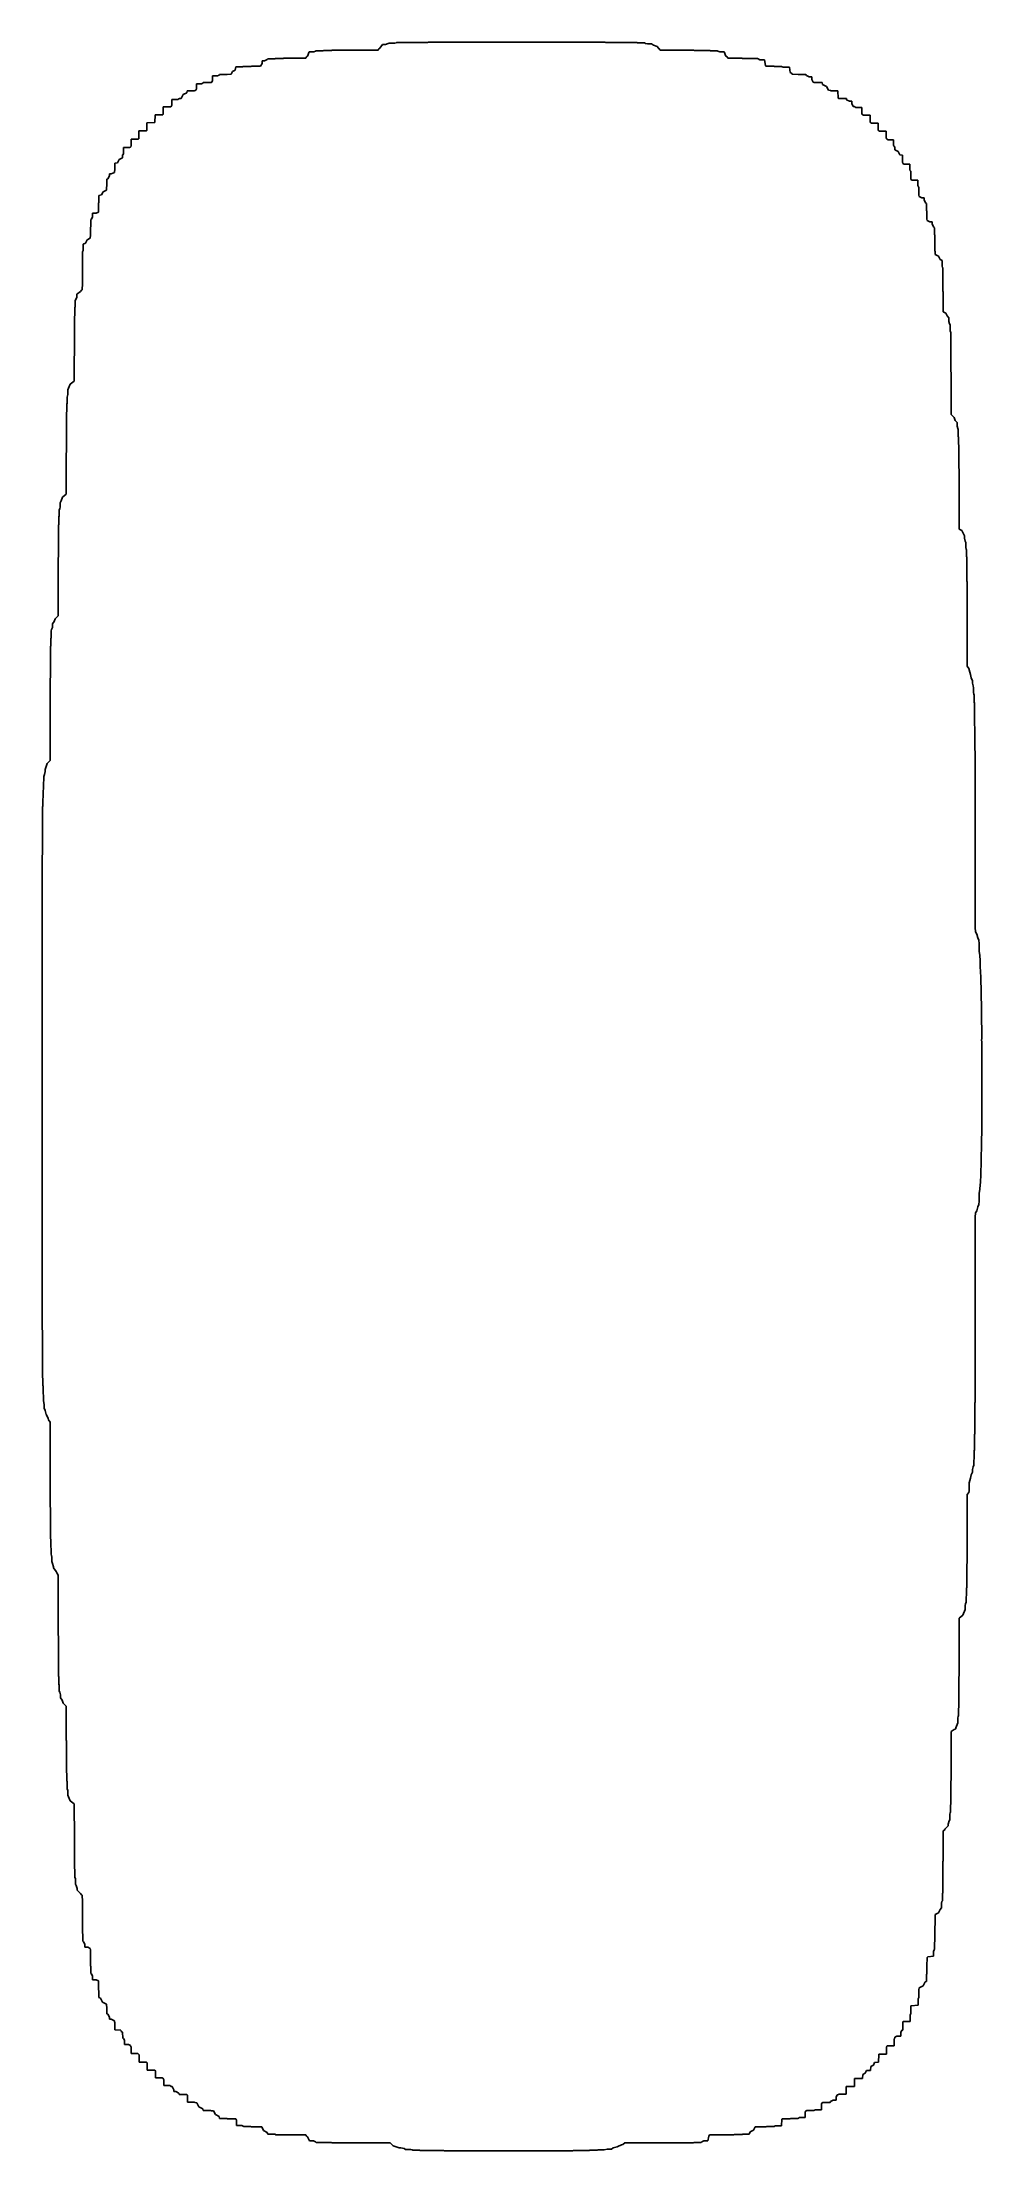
# Model space of a CAD drawing. Header units: metres. Extents: x 2 to 119, y 1 to 263.
import ezdxf

# ---------------------------------------------------------------- set-up
doc = ezdxf.new("R2010")
doc.units = ezdxf.units.M

msp = doc.modelspace()

# ---------------------------------------------------------------- linework, layer by layer
for p, q in [((37.0414, 261.959), (37, 261.945)), ((37.9586, 261.959), (37.0414, 261.959)), ((38, 261.967), (37.9586, 261.959)), ((38.0285, 261.972), (38, 261.967)), ((38.9715, 261.972), (38.0285, 261.972)), ((39, 261.975), (38.9715, 261.972)), ((39.022, 261.978), (39, 261.975)), ((39.978, 261.978), (39.022, 261.978)), ((40, 261.98), (39.978, 261.978)), ((40.0178, 261.982), (40, 261.98)), ((40.9822, 261.982), (40.0178, 261.982)), ((41, 261.984), (40.9822, 261.982)), ((41.0143, 261.986), (41, 261.984)), ((41.9857, 261.986), (41.0143, 261.986)), ((42, 261.987), (41.9857, 261.986)), ((42.0127, 261.987), (42, 261.987)), ((43, 261.987), (42.0127, 261.987)), ((43.0124, 261.988), (43, 261.987)), ((43.775, 262), (43.0124, 261.988)), ((43.85, 262.15), (43.775, 262)), ((44, 262.225), (43.85, 262.15)), ((44.31, 262.69), (44, 262.225)), ((44.69, 262.69), (44.31, 262.69)), ((45, 262.806), (44.69, 262.69)), ((45.1348, 262.865), (45, 262.806)), ((45.8652, 262.865), (45.1348, 262.865)), ((46, 262.897), (45.8652, 262.865)), ((46.0706, 262.929), (46, 262.897)), ((46.9294, 262.929), (46.0706, 262.929)), ((47, 262.946), (46.9294, 262.929)), ((47.0544, 262.946), (47, 262.946)), ((47.9455, 262.946), (47.0544, 262.946)), ((48, 262.945), (47.9455, 262.946)), ((48.0525, 262.947), (48, 262.945)), ((48.9474, 262.947), (48.0525, 262.947)), ((49, 262.95), (48.9474, 262.947)), ((49.0409, 262.959), (49, 262.95)), ((49.959, 262.959), (49.0409, 262.959)), ((50, 262.965), (49.959, 262.959)), ((50.0335, 262.967), (50, 262.965)), ((50.9665, 262.967), (50.0335, 262.967)), ((51.0313, 262.969), (50.9665, 262.967)), ((51.9687, 262.969), (51.0313, 262.969)), ((52, 262.97), (51.9687, 262.969)), ((52.0296, 262.97), (52, 262.97)), ((52.9704, 262.97), (52.0296, 262.97)), ((53, 262.971), (52.9704, 262.97)), ((53.0239, 262.976), (53, 262.971)), ((53.9761, 262.976), (53.0239, 262.976)), ((54, 262.98), (53.9761, 262.976)), ((54.0201, 262.98), (54, 262.98)), ((54.9798, 262.98), (54.0201, 262.98)), ((55, 262.98), (54.9798, 262.98)), ((55.0197, 262.98), (55, 262.98)), ((55.9803, 262.98), (55.0197, 262.98)), ((56, 262.98), (55.9803, 262.98)), ((56.0194, 262.981), (56, 262.98)), ((56.9805, 262.981), (56.0194, 262.981)), ((57, 262.981), (56.9805, 262.981)), ((57.0194, 262.981), (57, 262.981)), ((57.9806, 262.981), (57.0194, 262.981)), ((58, 262.98), (57.9806, 262.981)), ((58.0195, 262.981), (58, 262.98)), ((58.9805, 262.981), (58.0195, 262.981)), ((59, 262.981), (58.9805, 262.981)), ((59.0195, 262.98), (59, 262.981)), ((59.9805, 262.98), (59.0195, 262.98)), ((60, 262.98), (59.9805, 262.98)), ((60.0197, 262.98), (60, 262.98)), ((60.9803, 262.98), (60.0197, 262.98)), ((61, 262.98), (60.9803, 262.98)), ((62, 262.98), (61, 262.98)), ((62.0195, 262.981), (62, 262.98)), ((62.9805, 262.981), (62.0195, 262.981)), ((63, 262.981), (62.9805, 262.981)), ((63.0196, 262.98), (63, 262.981)), ((63.9804, 262.98), (63.0196, 262.98)), ((64, 262.98), (63.9804, 262.98)), ((64.98, 262.98), (64, 262.98)), ((65, 262.98), (64.98, 262.98)), ((65.0201, 262.98), (65, 262.98)), ((65.9799, 262.98), (65.0201, 262.98)), ((66, 262.98), (65.9799, 262.98)), ((66.0202, 262.98), (66, 262.98)), ((66.9798, 262.98), (66.0202, 262.98)), ((67, 262.98), (66.9798, 262.98)), ((67.021, 262.979), (67, 262.98)), ((67.979, 262.979), (67.021, 262.979)), ((68, 262.978), (67.979, 262.979)), ((68.0255, 262.975), (68, 262.978)), ((68.9745, 262.975), (68.0255, 262.975)), ((69, 262.97), (68.9745, 262.975)), ((69.0307, 262.969), (69, 262.97)), ((69.9693, 262.969), (69.0307, 262.969)), ((70, 262.969), (69.9693, 262.969)), ((70.0317, 262.968), (70, 262.969)), ((70.9683, 262.968), (70.0317, 262.968)), ((71, 262.968), (70.9683, 262.968)), ((71.0334, 262.967), (71, 262.968)), ((71.9666, 262.967), (71.0334, 262.967)), ((72, 262.966), (71.9666, 262.967)), ((72.0388, 262.961), (72, 262.966)), ((72.9611, 262.961), (72.0388, 262.961)), ((73, 262.955), (72.9611, 262.961)), ((73.0494, 262.951), (73, 262.955)), ((73.9506, 262.951), (73.0494, 262.951)), ((74, 262.945), (73.9506, 262.951)), ((74.0585, 262.941), (74, 262.945)), ((74.9415, 262.941), (74.0585, 262.941)), ((75, 262.938), (74.9415, 262.941)), ((75.0738, 262.926), (75, 262.938)), ((75.9262, 262.926), (75.0738, 262.926)), ((76, 262.909), (75.9262, 262.926)), ((76.1205, 262.879), (76, 262.909)), ((76.8794, 262.879), (76.1205, 262.879)), ((77, 262.822), (76.8794, 262.879)), ((77.2438, 262.756), (77, 262.822)), ((77.7562, 262.756), (77.2438, 262.756)), ((78, 262.612), (77.7562, 262.756)), ((78.4454, 262.445), (78, 262.612)), ((78.8167, 262), (78.4454, 262.445)), ((78.9944, 261.994), (78.8167, 262)), ((79, 261.994), (78.9944, 261.994)), ((79.0058, 261.994), (79, 261.994)), ((79.984, 261.984), (79.0058, 261.994)), ((80, 261.983), (79.984, 261.984)), ((80.0166, 261.983), (80, 261.983)), ((80.9834, 261.983), (80.0166, 261.983)), ((81, 261.983), (80.9834, 261.983)), ((81.02, 261.98), (81, 261.983)), ((81.9799, 261.98), (81.02, 261.98)), ((82, 261.975), (81.9799, 261.98)), ((82.0267, 261.973), (82, 261.975)), ((82.9733, 261.973), (82.0267, 261.973)), ((83, 261.971), (82.9733, 261.973)), ((83.0348, 261.965), (83, 261.971)), ((83.9652, 261.965), (83.0348, 261.965)), ((84, 261.956), (83.9652, 261.965)), ((84.0517, 261.948), (84, 261.956)), ((26, 259.483), (25.6778, 259.322)), ((26.0971, 259.903), (26, 259.483)), ((26.9029, 259.903), (26.0971, 259.903)), ((27, 259.946), (26.9029, 259.903)), ((27.033, 259.967), (27, 259.946)), ((27.967, 259.967), (27.033, 259.967)), ((28, 259.976), (27.967, 259.967)), ((28.0191, 259.981), (28, 259.976)), ((28.9809, 259.981), (28.0191, 259.981)), ((29, 259.984), (28.9809, 259.981)), ((29.1722, 260), (29, 259.984)), ((29.3444, 260.344), (29.1722, 260)), ((29.6555, 260.656), (29.3444, 260.656)), ((29.3444, 260.656), (29.3444, 260.344)), ((30, 260.828), (29.6555, 260.656)), ((30.069, 260.931), (30, 260.828)), ((30.931, 260.931), (30.069, 260.931)), ((31, 260.957), (30.931, 260.931)), ((31.033, 260.967), (31, 260.957)), ((31.967, 260.967), (31.033, 260.967)), ((32, 260.973), (31.967, 260.967)), ((32.0211, 260.979), (32, 260.973)), ((32.9789, 260.979), (32.0211, 260.979)), ((33, 260.983), (32.9789, 260.979)), ((33.0156, 260.984), (33, 260.983)), ((33.9844, 260.984), (33.0156, 260.984)), ((34, 260.986), (33.9844, 260.984)), ((34.0133, 260.987), (34, 260.986)), ((34.775, 261), (34.0133, 260.987)), ((34.85, 261.15), (34.775, 261)), ((35, 261.225), (34.85, 261.15)), ((35.2067, 261.793), (35, 261.225)), ((35.7933, 261.793), (35.2067, 261.793)), ((36, 261.881), (35.7933, 261.793)), ((36.0756, 261.924), (36, 261.881)), ((36.9244, 261.924), (36.0756, 261.924)), ((37, 261.945), (36.9244, 261.924)), ((84.9483, 261.948), (84.0517, 261.948)), ((85, 261.938), (84.9483, 261.948)), ((85.0861, 261.914), (85, 261.938)), ((85.9139, 261.914), (85.0861, 261.914)), ((86, 261.859), (85.9139, 261.914)), ((86.2385, 261.762), (86, 261.859)), ((86.7615, 261.762), (86.2385, 261.762)), ((87, 261.225), (86.7615, 261.762)), ((87.15, 261.15), (87, 261.225)), ((87.225, 261), (87.15, 261.15)), ((87.983, 260.983), (87.225, 261)), ((88, 260.982), (87.983, 260.983)), ((88.0213, 260.979), (88, 260.982)), ((88.9787, 260.979), (88.0213, 260.979)), ((89, 260.975), (88.9787, 260.979)), ((89.0314, 260.969), (89, 260.975)), ((89.9686, 260.969), (89.0314, 260.969)), ((90, 260.959), (89.9686, 260.969)), ((90.0587, 260.941), (90, 260.959)), ((90.9413, 260.941), (90.0587, 260.941)), ((91, 260.897), (90.9413, 260.941)), ((91.1937, 260.806), (91, 260.897)), ((91.8062, 260.806), (91.1937, 260.806)), ((91.9083, 260.092), (91.8062, 260.806)), ((91.9607, 260), (91.9083, 260.092)), ((91.9945, 259.995), (91.9607, 260)), ((92, 259.994), (91.9945, 259.995)), ((92.0073, 259.993), (92, 259.994)), ((92.9799, 259.98), (92.0073, 259.993)), ((93, 259.975), (92.9799, 259.98)), ((93.0359, 259.964), (93, 259.975)), ((93.9641, 259.964), (93.0359, 259.964)), ((94, 259.937), (93.9641, 259.964)), ((94.1157, 259.884), (94, 259.937)), ((94.8843, 259.884), (94.1157, 259.884)), ((95, 259.225), (94.8843, 259.884)), ((20.0463, 256.954), (20, 256.69)), ((20.9537, 256.954), (20.0463, 256.954)), ((21, 256.975), (20.9537, 256.954)), ((21.0168, 256.983), (21, 256.975)), ((21.0969, 257), (21.0168, 256.983)), ((21.1937, 257.194), (21.0969, 257)), ((21.8062, 257.806), (21.1937, 257.806)), ((21.1937, 257.806), (21.1937, 257.194)), ((22, 257.903), (21.8062, 257.806)), ((22.033, 257.967), (22, 257.903)), ((22.967, 257.967), (22.033, 257.967)), ((23, 257.98), (22.967, 257.967)), ((23.0157, 257.984), (23, 257.98)), ((23.1033, 258), (23.0157, 257.984)), ((23.2067, 258.207), (23.1033, 258)), ((23.7933, 258.793), (23.2067, 258.793)), ((23.2067, 258.793), (23.2067, 258.207)), ((24, 258.897), (23.7933, 258.793)), ((24.0409, 258.959), (24, 258.897)), ((24.959, 258.959), (24.0409, 258.959)), ((25, 258.974), (24.959, 258.959)), ((25.0186, 258.981), (25, 258.974)), ((25.5167, 259), (25.0186, 258.981)), ((25.6778, 259.322), (25.5167, 259)), ((95.15, 259.15), (95, 259.225)), ((95.225, 259), (95.15, 259.15)), ((95.9788, 258.979), (95.225, 259)), ((96, 258.968), (95.9788, 258.979)), ((96.0537, 258.946), (96, 258.968)), ((96.9463, 258.946), (96.0537, 258.946)), ((97, 258.828), (96.9463, 258.946)), ((97.3444, 258.656), (97, 258.828)), ((97.6555, 258.656), (97.3444, 258.656)), ((97.6555, 258.344), (97.6555, 258.656)), ((97.8278, 258), (97.6555, 258.344)), ((97.9813, 257.981), (97.8278, 258)), ((98, 257.974), (97.9813, 257.981)), ((98.0466, 257.953), (98, 257.974)), ((98.9534, 257.953), (98.0466, 257.953)), ((99, 257.742), (98.9534, 257.953)), ((99.4944, 257.494), (99, 257.742)), ((99.7417, 257), (99.4944, 257.494)), ((99.9778, 256.978), (99.7417, 257)), ((100, 256.958), (99.9778, 256.978)), ((100.082, 256.918), (100, 256.958)), ((100.918, 256.918), (100.082, 256.918)), ((100.967, 256.033), (100.918, 256.918)), ((17.9363, 254.936), (17.0637, 254.936)), ((17.0637, 254.936), (17.0637, 254.064)), ((18, 254.968), (17.9363, 254.936)), ((18.017, 254.983), (18, 254.968)), ((18.0674, 255), (18.017, 254.983)), ((18.1348, 255.135), (18.0674, 255)), ((18.8652, 255.865), (18.1348, 255.865)), ((18.1348, 255.865), (18.1348, 255.135)), ((19, 255.933), (18.8652, 255.865)), ((19.0244, 255.976), (19, 255.933)), ((19.31, 256), (19.0244, 255.976)), ((19.54, 256.46), (19.31, 256)), ((20, 256.69), (19.54, 256.46)), ((100.985, 256), (100.967, 256.033)), ((100.995, 255.995), (100.985, 256)), ((101, 255.993), (100.995, 255.995)), ((101.013, 255.987), (101, 255.993)), ((101.965, 255.965), (101.013, 255.987)), ((102, 255.828), (101.965, 255.965)), ((102.344, 255.656), (102, 255.828)), ((102.656, 255.656), (102.344, 255.656)), ((102.656, 255.344), (102.656, 255.656)), ((102.828, 255), (102.656, 255.344)), ((102.976, 254.976), (102.828, 255)), ((103, 254.935), (102.976, 254.976)), ((103.129, 254.871), (103, 254.935)), ((103.871, 254.871), (103.129, 254.871)), ((103.871, 254.129), (103.871, 254.871)), ((103.935, 254), (103.871, 254.129)), ((14.9815, 251.982), (14.0488, 251.951)), ((14.0488, 251.951), (14.0488, 251.049)), ((15, 251.991), (14.9815, 251.982)), ((15.0042, 251.996), (15, 251.991)), ((15.0072, 252), (15.0042, 251.996)), ((15.0145, 252.015), (15.0072, 252)), ((15.0389, 252.961), (15.0145, 252.015)), ((15.9855, 252.985), (15.0389, 252.961)), ((16, 252.993), (15.9855, 252.985)), ((16.0042, 252.996), (16, 252.993)), ((16.0092, 253), (16.0042, 252.996)), ((16.019, 253.019), (16.0092, 253)), ((16.05, 253.95), (16.019, 253.019)), ((16.95, 253.95), (16.05, 253.95)), ((17, 253.975), (16.95, 253.95)), ((17.0134, 253.987), (17, 253.975)), ((17.0319, 254), (17.0134, 253.987)), ((17.0637, 254.064), (17.0319, 254)), ((103.981, 253.981), (103.935, 254)), ((104, 253.955), (103.981, 253.981)), ((104.089, 253.911), (104, 253.955)), ((104.911, 253.911), (104.089, 253.911)), ((104.911, 253.089), (104.911, 253.911)), ((104.955, 253), (104.911, 253.089)), ((104.983, 252.983), (104.955, 253)), ((105, 252.958), (104.983, 252.983)), ((105.084, 252.916), (105, 252.958)), ((105.916, 252.916), (105.084, 252.916)), ((105.916, 252.084), (105.916, 252.916)), ((105.958, 252), (105.916, 252.084)), ((105.982, 251.982), (105.958, 252)), ((106, 251.953), (105.982, 251.982)), ((106.094, 251.906), (106, 251.953)), ((106.906, 251.906), (106.094, 251.906)), ((106.906, 251.094), (106.906, 251.906)), ((12.0225, 248.977), (12, 248.613)), ((12.062, 249), (12.0225, 248.977)), ((12.124, 249.124), (12.062, 249)), ((12.876, 249.876), (12.124, 249.876)), ((12.124, 249.876), (12.124, 249.124)), ((13, 249.938), (12.876, 249.876)), ((13.016, 249.984), (13, 249.938)), ((13.0298, 250), (13.016, 249.984)), ((13.0597, 250.06), (13.0298, 250)), ((13.9403, 250.94), (13.0597, 250.94)), ((13.0597, 250.94), (13.0597, 250.06)), ((14, 250.97), (13.9403, 250.94)), ((14.013, 250.987), (14, 250.97)), ((14.0248, 251), (14.013, 250.987)), ((14.0488, 251.049), (14.0248, 251)), ((106.953, 251), (106.906, 251.094)), ((106.98, 250.98), (106.953, 251)), ((107, 250.917), (106.98, 250.98)), ((107.166, 250.834), (107, 250.917)), ((107.834, 250.834), (107.166, 250.834)), ((107.834, 250.166), (107.834, 250.834)), ((107.917, 250), (107.834, 250.166)), ((107.973, 249.973), (107.917, 250)), ((108, 249.613), (107.973, 249.973)), ((108.408, 249.408), (108, 249.613)), ((108.613, 249), (108.408, 249.408)), ((108.952, 248.952), (108.613, 249)), ((108.952, 248.048), (108.952, 248.952)), ((10.3875, 246.387), (10.1937, 246)), ((10.6125, 246.613), (10.3875, 246.613)), ((10.3875, 246.613), (10.3875, 246.387)), ((11, 246.806), (10.6125, 246.613)), ((11.0169, 246.983), (11, 246.806)), ((11.0277, 247), (11.0169, 246.983)), ((11.0517, 247.052), (11.0277, 247)), ((11.3875, 248), (11.0517, 247.948)), ((11.0517, 247.948), (11.0517, 247.052)), ((11.5917, 248.408), (11.3875, 248)), ((12, 248.613), (11.5917, 248.408)), ((108.974, 248), (108.952, 248.048)), ((108.984, 247.984), (108.974, 248)), ((109, 247.918), (108.984, 247.984)), ((109.163, 247.837), (109, 247.918)), ((109.837, 247.837), (109.163, 247.837)), ((109.837, 247.163), (109.837, 247.837)), ((109.918, 247), (109.837, 247.163)), ((109.968, 246.968), (109.918, 247)), ((109.968, 246.032), (109.968, 246.968)), ((9.3875, 244), (9.06738, 243.933)), ((9.06738, 243.933), (9.06738, 243.067)), ((9.59166, 244.408), (9.3875, 244)), ((10, 244.613), (9.59166, 244.408)), ((10.0166, 244.983), (10, 244.613)), ((10.026, 245), (10.0166, 244.983)), ((10.0458, 245.046), (10.026, 245)), ((10.1937, 246), (10.0458, 245.954)), ((10.0458, 245.954), (10.0458, 245.046)), ((109.98, 246), (109.968, 246.032)), ((109.986, 245.986), (109.98, 246)), ((110, 245.923), (109.986, 245.986)), ((110.155, 245.845), (110, 245.923)), ((110.845, 245.845), (110.155, 245.845)), ((110.845, 245.155), (110.845, 245.845)), ((110.923, 245), (110.845, 245.155)), ((110.969, 244.969), (110.923, 245)), ((110.969, 244.031), (110.969, 244.969)), ((110.98, 244), (110.969, 244.031)), ((110.985, 243.985), (110.98, 244)), ((111, 243.828), (110.985, 243.985)), ((111.344, 243.656), (111, 243.828)), ((111.656, 243.656), (111.344, 243.656)), ((111.656, 243.344), (111.656, 243.656)), ((8.1409, 241), (8.05466, 240.945)), ((8.28181, 241.282), (8.1409, 241)), ((8.71817, 241.718), (8.28181, 241.718)), ((8.28181, 241.718), (8.28181, 241.282)), ((9, 241.859), (8.71817, 241.718)), ((9.01273, 241.987), (9, 241.859)), ((9.0161, 242), (9.01273, 241.987)), ((9.02242, 242.022), (9.0161, 242)), ((9.0369, 243), (9.02242, 242.978)), ((9.02242, 242.978), (9.02242, 242.022)), ((9.06738, 243.067), (9.0369, 243)), ((111.828, 243), (111.656, 243.344)), ((111.943, 242.943), (111.828, 243)), ((111.943, 242.057), (111.943, 242.943)), ((111.966, 242), (111.943, 242.057)), ((111.978, 241.978), (111.966, 242)), ((111.978, 241.022), (111.978, 241.978)), ((111.984, 241), (111.978, 241.022)), ((111.987, 240.987), (111.984, 241)), ((7.59166, 238.408), (7.3875, 238)), ((8, 238.613), (7.59166, 238.408)), ((8.01353, 238.986), (8, 238.613)), ((8.01608, 239), (8.01353, 238.986)), ((8.02182, 239.022), (8.01608, 239)), ((8.03391, 240), (8.02182, 239.978)), ((8.02182, 239.978), (8.02182, 239.022)), ((8.05466, 240.055), (8.03391, 240)), ((8.05466, 240.945), (8.05466, 240.055)), ((112, 240.824), (111.987, 240.987)), ((112.353, 240.647), (112, 240.824)), ((112.647, 240.647), (112.353, 240.647)), ((112.647, 240.353), (112.647, 240.647)), ((112.824, 240), (112.647, 240.353)), ((112.929, 239.929), (112.824, 240)), ((112.929, 239.071), (112.929, 239.929)), ((112.955, 239), (112.929, 239.071)), ((112.969, 238.969), (112.955, 239)), ((112.969, 238.031), (112.969, 238.969)), ((7.03163, 236), (7.02719, 235.973)), ((7.02719, 235.973), (7.02719, 235.027)), ((7.04132, 236.041), (7.03163, 236)), ((7.0596, 237), (7.04132, 236.959)), ((7.04132, 236.959), (7.04132, 236.041)), ((7.10333, 237.103), (7.0596, 237)), ((7.3875, 238), (7.10333, 237.897)), ((7.10333, 237.897), (7.10333, 237.103)), ((112.977, 238), (112.969, 238.031)), ((112.982, 237.982), (112.977, 238)), ((112.982, 237.018), (112.982, 237.982)), ((112.985, 237), (112.982, 237.018)), ((112.987, 236.987), (112.985, 237)), ((113, 236.613), (112.987, 236.987)), ((113.408, 236.408), (113, 236.613)), ((113.613, 236), (113.408, 236.408)), ((113.865, 235.865), (113.613, 236)), ((113.865, 235.135), (113.865, 235.865)), ((7.01495, 234), (7.01433, 233.986)), ((7.01433, 233.986), (7.01433, 233.014)), ((7.01839, 234.018), (7.01495, 234)), ((7.02383, 235), (7.01839, 234.982)), ((7.01839, 234.982), (7.01839, 234.018)), ((7.02719, 235.027), (7.02383, 235)), ((113.918, 235), (113.865, 235.135)), ((113.944, 234.944), (113.918, 235)), ((113.944, 234.056), (113.944, 234.944)), ((113.958, 234), (113.944, 234.056)), ((113.967, 233.967), (113.958, 234)), ((113.967, 233.033), (113.967, 233.967)), ((6.19374, 231), (6.11481, 230.885)), ((6.11481, 230.885), (6.11481, 230.115)), ((6.31, 231.31), (6.19374, 231)), ((6.77499, 232), (6.31, 231.69)), ((6.31, 231.69), (6.31, 231.31)), ((6.84999, 232.15), (6.77499, 232)), ((7, 232.225), (6.84999, 232.15)), ((7.01254, 232.987), (7, 232.225)), ((7.01375, 233), (7.01254, 232.987)), ((7.01433, 233.014), (7.01375, 233)), ((113.973, 233), (113.967, 233.033)), ((113.976, 232.976), (113.973, 233)), ((113.976, 232.024), (113.976, 232.976)), ((113.978, 232), (113.976, 232.024)), ((113.982, 231.982), (113.978, 232)), ((113.982, 231.018), (113.982, 231.982)), ((113.985, 231), (113.982, 231.018)), ((113.985, 230.985), (113.985, 231)), ((113.985, 230.015), (113.985, 230.985)), ((6.03629, 228), (6.03381, 227.966)), ((6.03381, 227.966), (6.03381, 227.034)), ((6.0451, 228.045), (6.03629, 228)), ((6.0596, 229), (6.0451, 228.955)), ((6.0451, 228.955), (6.0451, 228.045)), ((6.06888, 229.069), (6.0596, 229)), ((6.08157, 230), (6.06888, 229.931)), ((6.06888, 229.931), (6.06888, 229.069)), ((6.11481, 230.115), (6.08157, 230)), ((113.986, 230), (113.985, 230.015)), ((113.987, 229.987), (113.986, 230)), ((114, 229.483), (113.987, 229.987)), ((114.322, 229.322), (114, 229.483)), ((114.483, 229), (114.322, 229.322)), ((114.718, 228.718), (114.483, 229)), ((114.718, 228.282), (114.718, 228.718)), ((114.806, 228), (114.718, 228.282)), ((114.885, 227.885), (114.806, 228)), ((6.02499, 226), (6.02171, 225.978)), ((6.02171, 225.978), (6.02171, 225.022)), ((6.02794, 226.028), (6.02499, 226)), ((6.03168, 227), (6.02794, 226.972)), ((6.02794, 226.972), (6.02794, 226.028)), ((6.03381, 227.034), (6.03168, 227)), ((114.885, 227.115), (114.885, 227.885)), ((114.918, 227), (114.885, 227.115)), ((114.931, 226.931), (114.918, 227)), ((114.931, 226.069), (114.931, 226.931)), ((114.94, 226), (114.931, 226.069)), ((114.948, 225.948), (114.94, 226)), ((114.948, 225.052), (114.948, 225.948)), ((6.01224, 223), (6.01204, 222.988)), ((6.01204, 222.988), (6.01204, 222.012)), ((6.0146, 223.015), (6.01224, 223)), ((6.0181, 224), (6.0146, 223.985)), ((6.0146, 223.985), (6.0146, 223.015)), ((6.01863, 224.019), (6.0181, 224)), ((6.0192, 225), (6.01863, 224.981)), ((6.01863, 224.981), (6.01863, 224.019)), ((6.02171, 225.022), (6.0192, 225)), ((114.954, 225), (114.948, 225.052)), ((114.961, 224.961), (114.954, 225)), ((114.961, 224.039), (114.961, 224.961)), ((114.966, 224), (114.961, 224.039)), ((114.968, 223.968), (114.966, 224)), ((114.968, 223.032), (114.968, 223.968)), ((114.969, 223), (114.968, 223.032)), ((114.972, 222.972), (114.969, 223)), ((114.972, 222.028), (114.972, 222.972)), ((5.50714, 220.493), (5.31, 220)), ((6, 220.863), (5.50714, 220.493)), ((6.00398, 220.996), (6, 220.863)), ((6.00415, 221.004), (6.00398, 220.996)), ((6.01155, 221.988), (6.00415, 221.004)), ((6.01186, 222), (6.01155, 221.988)), ((6.01204, 222.012), (6.01186, 222)), ((114.975, 222), (114.972, 222.028)), ((114.978, 221.978), (114.975, 222)), ((114.978, 221.022), (114.978, 221.978)), ((114.981, 221), (114.978, 221.022)), ((114.981, 220.981), (114.981, 221)), ((114.981, 220.019), (114.981, 220.981)), ((5.10333, 218), (5.07381, 217.926)), ((5.07381, 217.926), (5.07381, 217.074)), ((5.12399, 218.124), (5.10333, 218)), ((5.20667, 219.207), (5.12399, 218.876)), ((5.12399, 218.876), (5.12399, 218.124)), ((5.31, 220), (5.20667, 219.793)), ((5.20667, 219.793), (5.20667, 219.207)), ((114.982, 220), (114.981, 220.019)), ((114.983, 219.983), (114.982, 220)), ((114.983, 219.017), (114.983, 219.983)), ((114.985, 219), (114.983, 219.017)), ((114.987, 218.987), (114.985, 219)), ((114.987, 218.013), (114.987, 218.987)), ((114.988, 218), (114.987, 218.013)), ((114.988, 217.988), (114.988, 218)), ((114.996, 217.004), (114.988, 217.988)), ((5.0378, 215), (5.03204, 214.968)), ((5.03204, 214.968), (5.03204, 214.032)), ((5.04079, 215.041), (5.0378, 215)), ((5.04428, 216), (5.04079, 215.959)), ((5.04079, 215.959), (5.04079, 215.041)), ((5.04999, 216.05), (5.04428, 216)), ((5.0574, 217), (5.04999, 216.95)), ((5.04999, 216.95), (5.04999, 216.05)), ((5.07381, 217.074), (5.0574, 217)), ((114.996, 217), (114.996, 217.004)), ((114.996, 216.996), (114.996, 217)), ((115, 216.725), (114.996, 216.996)), ((115.363, 216.363), (115, 216.725)), ((115.483, 216), (115.363, 216.363)), ((115.735, 215.735), (115.483, 216)), ((115.735, 215.265), (115.735, 215.735)), ((115.822, 215), (115.735, 215.265)), ((115.859, 214.859), (115.822, 215)), ((115.859, 214.141), (115.859, 214.859)), ((5.02325, 213), (5.02269, 212.977)), ((5.02269, 212.977), (5.02269, 212.023)), ((5.02533, 213.025), (5.02325, 213)), ((5.02782, 214), (5.02533, 213.975)), ((5.02533, 213.975), (5.02533, 213.025)), ((5.03204, 214.032), (5.02782, 214)), ((115.883, 214), (115.859, 214.141)), ((115.907, 213.907), (115.883, 214)), ((115.907, 213.093), (115.907, 213.907)), ((115.923, 213), (115.907, 213.093)), ((115.942, 212.942), (115.923, 213)), ((115.942, 212.058), (115.942, 212.942)), ((5.0135, 210), (5.01323, 209.987)), ((5.01323, 209.987), (5.01323, 209.013)), ((5.01521, 210.015), (5.0135, 210)), ((5.01743, 211), (5.01521, 210.985)), ((5.01521, 210.985), (5.01521, 210.015)), ((5.0195, 211.02), (5.01743, 211)), ((5.02216, 212), (5.0195, 211.98)), ((5.0195, 211.98), (5.0195, 211.02)), ((5.02269, 212.023), (5.02216, 212)), ((115.953, 212), (115.942, 212.058)), ((115.957, 211.957), (115.953, 212)), ((115.957, 211.043), (115.957, 211.957)), ((115.96, 211), (115.957, 211.043)), ((115.963, 210.963), (115.96, 211)), ((115.963, 210.037), (115.963, 210.963)), ((115.965, 210), (115.963, 210.037)), ((115.971, 209.971), (115.965, 210)), ((115.971, 209.029), (115.971, 209.971)), ((5.00392, 207), (5, 206.817)), ((5.00417, 207.004), (5.00392, 207)), ((5.01158, 207.988), (5.00417, 207.004)), ((5.01236, 208), (5.01158, 207.988)), ((5.01266, 208.013), (5.01236, 208)), ((5.01299, 209), (5.01266, 208.987)), ((5.01266, 208.987), (5.01266, 208.013)), ((5.01323, 209.013), (5.01299, 209)), ((115.976, 209), (115.971, 209.029)), ((115.976, 208.976), (115.976, 209)), ((115.976, 208.024), (115.976, 208.976)), ((115.977, 208), (115.976, 208.024)), ((115.978, 207.978), (115.977, 208)), ((115.978, 207.022), (115.978, 207.978)), ((115.978, 207), (115.978, 207.022)), ((115.982, 206.982), (115.978, 207)), ((115.982, 206.018), (115.982, 206.982)), ((4.19374, 205), (4.12399, 204.876)), ((4.12399, 204.876), (4.12399, 204.124)), ((4.25833, 205.258), (4.19374, 205)), ((4.3875, 206), (4.25833, 205.742)), ((4.25833, 205.742), (4.25833, 205.258)), ((4.55453, 206.445), (4.3875, 206)), ((5, 206.817), (4.55453, 206.445)), ((115.985, 206), (115.982, 206.018)), ((115.986, 205.986), (115.985, 206)), ((115.986, 205.014), (115.986, 205.986)), ((115.987, 205), (115.986, 205.014)), ((115.987, 204.987), (115.987, 205)), ((115.987, 204.013), (115.987, 204.987)), ((4.05397, 202), (4.04578, 201.954)), ((4.04578, 201.954), (4.04578, 201.046)), ((4.05994, 202.06), (4.05397, 202)), ((4.06738, 203), (4.05994, 202.94)), ((4.05994, 202.94), (4.05994, 202.06)), ((4.0775, 203.077), (4.06738, 203)), ((4.09117, 204), (4.0775, 203.923)), ((4.0775, 203.923), (4.0775, 203.077)), ((4.12399, 204.124), (4.09117, 204)), ((115.987, 204), (115.987, 204.013)), ((115.988, 203.988), (115.987, 204)), ((115.988, 203.012), (115.988, 203.988)), ((115.988, 203), (115.988, 203.012)), ((115.989, 202.989), (115.988, 203)), ((116, 202.483), (115.989, 202.989)), ((116.322, 202.322), (116, 202.483)), ((116.656, 201.656), (116.322, 202.322)), ((4.03117, 200), (4.02968, 199.97)), ((4.02968, 199.97), (4.02968, 199.03)), ((4.03494, 200.035), (4.03117, 200)), ((4.03973, 201), (4.03494, 200.965)), ((4.03494, 200.965), (4.03494, 200.035)), ((4.04578, 201.046), (4.03973, 201)), ((116.656, 201.344), (116.656, 201.656)), ((116.742, 201), (116.656, 201.344)), ((116.806, 200.806), (116.742, 201)), ((116.806, 200.194), (116.806, 200.806)), ((116.845, 200), (116.806, 200.194)), ((116.897, 199.897), (116.845, 200)), ((116.897, 199.103), (116.897, 199.897)), ((116.923, 199), (116.897, 199.103)), ((4.01767, 197), (4.0173, 196.983)), ((4.0173, 196.983), (4.0173, 196.017)), ((4.02084, 197.021), (4.01767, 197)), ((4.02541, 198), (4.02084, 197.979)), ((4.02084, 197.979), (4.02084, 197.021)), ((4.02678, 198.027), (4.02541, 198)), ((4.02832, 199), (4.02678, 198.973)), ((4.02678, 198.973), (4.02678, 198.027)), ((4.02968, 199.03), (4.02832, 199)), ((116.932, 198.932), (116.923, 199)), ((116.932, 198.068), (116.932, 198.932)), ((116.94, 198), (116.932, 198.068)), ((116.944, 197.944), (116.94, 198)), ((116.944, 197.056), (116.944, 197.944)), ((116.948, 197), (116.944, 197.056)), ((116.953, 196.953), (116.948, 197)), ((116.953, 196.047), (116.953, 196.953)), ((4.01152, 193.988), (4.00627, 193.006)), ((4.01225, 194), (4.01152, 193.988)), ((4.01401, 194.014), (4.01225, 194)), ((4.01634, 195), (4.01401, 194.986)), ((4.01401, 194.986), (4.01401, 194.014)), ((4.01665, 195.017), (4.01634, 195)), ((4.0173, 196.017), (4.01665, 195.983)), ((4.01665, 195.983), (4.01665, 195.017)), ((116.957, 196), (116.953, 196.047)), ((116.963, 195.963), (116.957, 196)), ((116.963, 195.037), (116.963, 195.963)), ((116.968, 195), (116.963, 195.037)), ((116.969, 194.969), (116.968, 195)), ((116.969, 194.031), (116.969, 194.969)), ((116.97, 194), (116.969, 194.031)), ((116.971, 193.971), (116.97, 194)), ((116.971, 193.029), (116.971, 193.971)), ((3.6375, 191.363), (3.51666, 191)), ((4, 191.725), (3.6375, 191.363)), ((4.00386, 192.004), (4, 191.725)), ((4.00584, 192.994), (4.00386, 192.004)), ((4.00591, 193), (4.00584, 192.994)), ((4.00627, 193.006), (4.00591, 193)), ((116.972, 193), (116.971, 193.029)), ((116.975, 192.975), (116.972, 193)), ((116.975, 192.025), (116.975, 192.975)), ((116.977, 192), (116.975, 192.025)), ((116.98, 191.98), (116.977, 192)), ((116.98, 191.02), (116.98, 191.98)), ((3.12917, 189), (3.10689, 188.893)), ((3.10689, 188.893), (3.10689, 188.107)), ((3.155, 189.155), (3.12917, 189)), ((3.19374, 190), (3.155, 189.845)), ((3.155, 189.845), (3.155, 189.155)), ((3.28181, 190.282), (3.19374, 190)), ((3.51666, 191), (3.28181, 190.718)), ((3.28181, 190.718), (3.28181, 190.282)), ((116.982, 191), (116.98, 191.02)), ((116.983, 190.983), (116.982, 191)), ((116.983, 190.017), (116.983, 190.983)), ((116.983, 189.983), (116.983, 190.017)), ((116.983, 189.017), (116.983, 189.983)), ((116.984, 189), (116.983, 189.017)), ((116.985, 188.985), (116.984, 189)), ((116.985, 188.015), (116.985, 188.985)), ((3.04428, 186), (3.04094, 185.959)), ((3.05167, 186.052), (3.04428, 186)), ((3.062, 187), (3.05167, 186.948)), ((3.05167, 186.948), (3.05167, 186.052)), ((3.07381, 187.074), (3.062, 187)), ((3.09117, 188), (3.07381, 187.926)), ((3.07381, 187.926), (3.07381, 187.074)), ((3.10689, 188.107), (3.09117, 188)), ((116.986, 188), (116.985, 188.015)), ((116.988, 187.988), (116.986, 188)), ((116.995, 187.005), (116.988, 187.988)), ((116.996, 187), (116.995, 187.005)), ((116.996, 186.996), (116.996, 187)), ((116.996, 186.004), (116.996, 186.996)), ((116.996, 185.996), (116.996, 186.004)), ((117, 185.45), (116.996, 185.996)), ((3.03522, 184), (3.02896, 183.971)), ((3.02896, 183.971), (3.02896, 183.029)), ((3.03659, 184.037), (3.03522, 184)), ((3.03806, 185), (3.03659, 184.963)), ((3.03659, 184.963), (3.03659, 184.037)), ((3.04094, 185.041), (3.03806, 185)), ((3.04094, 185.959), (3.04094, 185.041)), ((117.18, 185.18), (117, 185.45)), ((117.3, 184.7), (117.18, 185.18)), ((117.414, 184.414), (117.3, 184.7)), ((117.483, 184), (117.414, 184.414)), ((117.644, 183.644), (117.483, 184)), ((117.644, 183.356), (117.644, 183.644)), ((3.02103, 181), (3.0206, 180.979)), ((3.0206, 180.979), (3.0206, 180.021)), ((3.02141, 181.021), (3.02103, 181)), ((3.02182, 182), (3.02141, 181.979)), ((3.02141, 181.979), (3.02141, 181.021)), ((3.02313, 182.023), (3.02182, 182)), ((3.0246, 183), (3.02313, 182.977)), ((3.02313, 182.977), (3.02313, 182.023)), ((3.02896, 183.029), (3.0246, 183)), ((117.729, 183), (117.644, 183.356)), ((117.789, 182.789), (117.729, 183)), ((117.789, 182.211), (117.789, 182.789)), ((117.828, 182), (117.789, 182.211)), ((117.852, 181.852), (117.828, 182)), ((117.852, 181.148), (117.852, 181.852)), ((117.871, 181), (117.852, 181.148)), ((117.881, 180.881), (117.871, 181)), ((117.881, 180.119), (117.881, 180.881)), ((3.01353, 179), (3.01317, 178.987)), ((3.01317, 178.987), (3.01317, 178.013)), ((3.0162, 179.016), (3.01353, 179)), ((3.0202, 180), (3.0162, 179.984)), ((3.0162, 179.984), (3.0162, 179.016)), ((3.0206, 180.021), (3.0202, 180)), ((117.889, 180), (117.881, 180.119)), ((117.899, 179.899), (117.889, 180)), ((117.899, 179.101), (117.899, 179.899)), ((117.908, 179), (117.899, 179.101)), ((117.913, 178.913), (117.908, 179)), ((117.913, 178.087), (117.913, 178.913)), ((3.01236, 176), (3.01233, 175)), ((3.01254, 176.013), (3.01236, 176)), ((3.01274, 177), (3.01254, 176.987)), ((3.01254, 176.987), (3.01254, 176.013)), ((3.01279, 177.013), (3.01274, 177)), ((3.01283, 178), (3.01279, 177.987)), ((3.01279, 177.987), (3.01279, 177.013)), ((3.01317, 178.013), (3.01283, 178)), ((117.922, 177.922), (117.913, 178.087)), ((117.922, 177.078), (117.922, 177.922)), ((117.925, 177), (117.922, 177.078)), ((117.94, 176.94), (117.925, 177)), ((117.94, 176.06), (117.94, 176.94)), ((117.95, 176), (117.94, 176.06)), ((117.952, 175.952), (117.95, 176)), ((117.952, 175.048), (117.952, 175.952)), ((2.6375, 173.363), (2.3875, 172.613)), ((3, 173.725), (2.6375, 173.363)), ((3.00415, 174), (3, 173.725)), ((3.00429, 174.004), (3.00415, 174)), ((3.01192, 174.988), (3.00429, 174.004)), ((3.01233, 175), (3.01192, 174.988)), ((117.954, 175), (117.952, 175.048)), ((117.956, 174.956), (117.954, 175)), ((117.956, 174.044), (117.956, 174.956)), ((117.957, 174), (117.956, 174.044)), ((117.959, 173.959), (117.957, 174)), ((117.959, 173.041), (117.959, 173.959)), ((117.96, 173), (117.959, 173.041)), ((117.961, 172.961), (117.96, 173)), ((117.961, 172.039), (117.961, 172.961)), ((2.2009, 171), (2.17499, 170.825)), ((2.17499, 170.825), (2.17499, 170.175)), ((2.24379, 171.244), (2.2009, 171)), ((2.31, 172), (2.24379, 171.756)), ((2.24379, 171.756), (2.24379, 171.244)), ((2.3875, 172.387), (2.31, 172)), ((2.3875, 172.613), (2.3875, 172.387)), ((117.962, 172), (117.961, 172.039)), ((117.963, 171.963), (117.962, 172)), ((117.963, 171.037), (117.963, 171.963)), ((117.965, 170.965), (117.963, 171.037)), ((117.965, 170.035), (117.965, 170.965)), ((2.07381, 168), (2.06888, 167.931)), ((2.06888, 167.931), (2.06888, 167.069)), ((2.08929, 168.089), (2.07381, 168)), ((2.11301, 169), (2.08929, 168.911)), ((2.08929, 168.911), (2.08929, 168.089)), ((2.13071, 169.131), (2.11301, 169)), ((2.155, 170), (2.13071, 169.869)), ((2.13071, 169.869), (2.13071, 169.131)), ((2.17499, 170.175), (2.155, 170)), ((117.966, 170), (117.965, 170.035)), ((117.971, 169.971), (117.966, 170)), ((117.971, 169.029), (117.971, 169.971)), ((117.975, 169), (117.971, 169.029)), ((117.976, 168.976), (117.975, 169)), ((117.976, 168.024), (117.976, 168.976)), ((117.977, 168), (117.976, 168.024)), ((117.977, 167.977), (117.977, 168)), ((117.977, 167.023), (117.977, 167.977)), ((2.05438, 165.054), (2.04919, 164.951)), ((2.06078, 166.061), (2.05438, 165.946)), ((2.05438, 165.946), (2.05438, 165.054)), ((2.06888, 167.069), (2.06078, 166.939)), ((2.06078, 166.939), (2.06078, 166.061)), ((117.977, 167), (117.977, 167.023)), ((117.978, 166.978), (117.977, 167)), ((117.978, 166.022), (117.978, 166.978)), ((117.978, 166), (117.978, 166.022)), ((117.979, 165.979), (117.978, 166)), ((117.979, 165.021), (117.979, 165.979)), ((2.04558, 163), (2.04132, 162.959)), ((2.04132, 162.959), (2.04132, 162.041)), ((2.04626, 163.046), (2.04558, 163)), ((2.04697, 164), (2.04626, 163.954)), ((2.04626, 163.954), (2.04626, 163.046)), ((2.04919, 164.049), (2.04697, 164)), ((2.04919, 164.951), (2.04919, 164.049)), ((117.979, 165), (117.979, 165.021)), ((117.979, 164.979), (117.979, 165)), ((117.979, 164.021), (117.979, 164.979)), ((117.98, 164), (117.979, 164.021)), ((117.98, 163.98), (117.98, 164)), ((117.98, 163.02), (117.98, 163.98)), ((117.98, 163), (117.98, 163.02)), ((117.981, 162.981), (117.98, 163)), ((117.981, 162.019), (117.981, 162.981)), ((2.02997, 160), (2.02931, 159.971)), ((2.02931, 159.971), (2.02931, 159.029)), ((2.03049, 160.031), (2.02997, 160)), ((2.03104, 161), (2.03049, 160.969)), ((2.03049, 160.969), (2.03049, 160.031)), ((2.03409, 161.034), (2.03104, 161)), ((2.0378, 162), (2.03409, 161.966)), ((2.03409, 161.966), (2.03409, 161.034)), ((2.04132, 162.041), (2.0378, 162)), ((117.981, 162), (117.981, 162.019)), ((117.984, 161.984), (117.981, 162)), ((117.984, 161.016), (117.984, 161.984)), ((117.986, 161), (117.984, 161.016)), ((117.987, 160.987), (117.986, 161)), ((117.987, 160.013), (117.987, 160.987)), ((117.988, 160), (117.987, 160.013)), ((117.988, 159.988), (117.988, 160)), ((117.988, 159.012), (117.988, 159.988)), ((2.0282, 158.028), (2.02727, 157.973)), ((2.02727, 157.973), (2.02727, 157.027)), ((2.0287, 159), (2.0282, 158.972)), ((2.0282, 158.972), (2.0282, 158.028)), ((2.02931, 159.029), (2.0287, 159)), ((117.988, 159), (117.988, 159.012)), ((117.988, 158.988), (117.988, 159)), ((117.988, 158.012), (117.988, 158.988)), ((117.988, 158), (117.988, 158.012)), ((117.988, 157.988), (117.988, 158)), ((117.988, 157.012), (117.988, 157.988)), ((2.02596, 155), (2.02567, 154.974)), ((2.02567, 154.974), (2.02567, 154.026)), ((2.02612, 155.026), (2.02596, 155)), ((2.02629, 156), (2.02612, 155.974)), ((2.02612, 155.974), (2.02612, 155.026)), ((2.02657, 156.027), (2.02629, 156)), ((2.02686, 157), (2.02657, 156.973)), ((2.02657, 156.973), (2.02657, 156.027)), ((2.02727, 157.027), (2.02686, 157)), ((117.988, 156.988), (117.988, 157.012)), ((117.988, 156.012), (117.988, 156.988)), ((117.988, 156), (117.988, 156.012)), ((117.988, 155), (117.988, 156)), ((117.988, 154.988), (117.988, 155)), ((117.988, 154.012), (117.988, 154.988)), ((2.01707, 152), (2.01704, 151.983)), ((2.01704, 151.983), (2.01704, 151.017)), ((2.01881, 152.019), (2.01707, 152)), ((2.02097, 153), (2.01881, 152.981)), ((2.01881, 152.981), (2.01881, 152.019)), ((2.02296, 153.023), (2.02097, 153)), ((2.02541, 154), (2.02296, 153.977)), ((2.02296, 153.977), (2.02296, 153.023)), ((2.02567, 154.026), (2.02541, 154)), ((117.988, 154), (117.988, 154.012)), ((117.996, 153.004), (117.988, 154)), ((117.996, 152.996), (117.996, 153.004)), ((118, 152.45), (117.996, 152.996)), ((118.18, 152.18), (118, 152.45)), ((118.3, 151.7), (118.18, 152.18)), ((2.01697, 150.017), (2.01689, 149.983)), ((2.01689, 149.983), (2.01689, 149.017)), ((2.01704, 151.017), (2.01697, 150.983)), ((2.01697, 150.983), (2.01697, 150.017)), ((118.414, 151.414), (118.3, 151.7)), ((118.483, 151), (118.414, 151.414)), ((118.483, 150), (118.483, 151)), ((118.557, 149.557), (118.483, 150)), ((118.557, 149.443), (118.557, 149.557)), ((118.613, 149), (118.557, 149.443)), ((2.01668, 147), (2.01651, 146.983)), ((2.01651, 146.983), (2.01651, 146.017)), ((2.01669, 148.017), (2.01654, 148)), ((2.01654, 148), (2.0166, 147.983)), ((2.0166, 147.983), (2.0166, 147.017)), ((2.0166, 147.017), (2.01668, 147)), ((2.01685, 149), (2.01669, 148.983)), ((2.01669, 148.983), (2.01669, 148.017)), ((2.01689, 149.017), (2.01685, 149)), ((118.613, 148), (118.613, 149)), ((118.656, 147.656), (118.613, 148)), ((118.656, 147.344), (118.656, 147.656)), ((118.69, 147), (118.656, 147.344)), ((118.69, 146), (118.69, 147)), ((2.01651, 146.017), (2.01636, 146)), ((2.01636, 146), (2.01636, 145)), ((2.01636, 145), (2.01639, 144.984)), ((2.01639, 144.984), (2.01642, 143.016)), ((118.718, 145.718), (118.69, 146)), ((118.718, 145.282), (118.718, 145.718)), ((118.742, 145), (118.718, 145.282)), ((118.742, 144), (118.742, 145)), ((2.01642, 142.016), (2.01636, 141.984)), ((2.01636, 141.984), (2.01636, 141.016)), ((2.01642, 143.016), (2.01645, 143)), ((2.01645, 143), (2.01642, 142.984)), ((2.01642, 142.984), (2.01642, 142.016)), ((118.743, 143.743), (118.742, 144)), ((118.743, 143.257), (118.743, 143.743)), ((118.745, 143), (118.743, 143.257)), ((118.763, 142.763), (118.745, 143)), ((118.763, 142.237), (118.763, 142.763)), ((118.779, 142), (118.763, 142.237)), ((118.779, 141), (118.779, 142)), ((2.01627, 139.016), (2.01614, 138.984)), ((2.01614, 138.984), (2.01614, 138.016)), ((2.01636, 140), (2.01627, 139.984)), ((2.01627, 139.984), (2.01627, 139.016)), ((2.01636, 141.016), (2.01633, 141)), ((2.01633, 141), (2.01636, 140)), ((118.793, 140.793), (118.779, 141)), ((118.779, 139), (118.793, 139.207)), ((118.793, 138.793), (118.779, 139)), ((118.793, 140.207), (118.793, 140.793)), ((118.806, 140), (118.793, 140.207)), ((118.793, 139.793), (118.806, 140)), ((118.793, 139.207), (118.793, 139.793)), ((2.01614, 138.016), (2.01611, 138)), ((2.01611, 138), (2.01617, 137.984)), ((2.01617, 137.984), (2.01617, 137.016)), ((2.01617, 137.016), (2.01624, 137)), ((2.01624, 137), (2.0162, 136.984)), ((2.0162, 136.984), (2.0162, 136.016)), ((118.793, 138.207), (118.793, 138.793)), ((118.806, 138), (118.793, 138.207)), ((118.806, 129), (118.806, 138)), ((2.01616, 135.984), (2.01614, 135)), ((2.01614, 135), (2.01617, 134.984)), ((2.0162, 136.016), (2.01616, 135.984)), ((2.01617, 134.984), (2.01617, 134.016)), ((2.01617, 134.016), (2.0162, 134)), ((2.0162, 134), (2.01619, 132)), ((2.0161, 131.016), (2.01602, 131)), ((2.01602, 131), (2.01602, 130)), ((2.01619, 132), (2.0161, 131.984)), ((2.0161, 131.984), (2.0161, 131.016)), ((2.01602, 130), (2.01613, 129.984)), ((2.01613, 129.984), (2.01613, 129.016)), ((2.01613, 129.016), (2.01625, 129)), ((2.01625, 129), (2.01625, 128)), ((118.804, 128.804), (118.806, 129)), ((118.804, 128.196), (118.804, 128.804)), ((2.01625, 128), (2.0163, 127.984)), ((2.0163, 127.984), (2.0163, 127.016)), ((2.0163, 127.016), (2.01636, 127)), ((2.01636, 127), (2.01646, 126.984)), ((2.01646, 126.984), (2.01646, 126.016)), ((2.01646, 126.016), (2.01657, 126)), ((2.01657, 126), (2.01646, 125.984)), ((2.01646, 125.984), (2.01646, 125.016)), ((118.762, 125.762), (118.779, 126)), ((118.762, 125.238), (118.762, 125.762)), ((118.779, 127), (118.79, 127.21)), ((118.779, 126), (118.779, 127)), ((118.79, 127.79), (118.801, 128)), ((118.79, 127.21), (118.79, 127.79)), ((118.801, 128), (118.804, 128.196)), ((2.01646, 125.016), (2.01636, 125)), ((2.01636, 125), (2.01645, 124.984)), ((2.01653, 124), (2.01639, 123.984)), ((2.01639, 123.984), (2.01639, 123.016)), ((2.01645, 124.984), (2.01645, 124.016)), ((2.01645, 124.016), (2.01653, 124)), ((118.69, 123), (118.718, 123.282)), ((118.718, 123.718), (118.742, 124)), ((118.718, 123.282), (118.718, 123.718)), ((118.742, 125), (118.762, 125.238)), ((118.742, 124), (118.742, 125)), ((2.01625, 123), (2.01624, 122)), ((2.01624, 122), (2.01639, 121.984)), ((2.01639, 123.016), (2.01625, 123)), ((2.01639, 121.984), (2.01639, 121.016)), ((2.01639, 121.016), (2.01653, 121)), ((2.01653, 121), (2.01653, 120)), ((118.557, 120.557), (118.656, 121.344)), ((118.557, 120.443), (118.557, 120.557)), ((118.656, 121.656), (118.69, 122)), ((118.656, 121.344), (118.656, 121.656)), ((118.69, 122), (118.69, 123)), ((2.01653, 120), (2.01656, 119.983)), ((2.01656, 119.983), (2.01656, 119.017)), ((2.01656, 119.017), (2.01659, 119)), ((2.01659, 119), (2.01657, 117)), ((118.18, 117.82), (118.3, 118.3)), ((118.3, 118.3), (118.414, 118.586)), ((118.414, 118.586), (118.483, 119)), ((118.483, 120), (118.557, 120.443)), ((118.483, 119), (118.483, 120)), ((2.01657, 117), (2.01665, 116.983)), ((2.01665, 116.983), (2.01665, 116.017)), ((2.01665, 116.017), (2.01672, 116)), ((2.01672, 116), (2.01691, 115.983)), ((2.01691, 115.983), (2.01691, 115.017)), ((117.989, 116.011), (117.996, 116.996)), ((117.989, 116), (117.989, 116.011)), ((117.989, 115.989), (117.989, 116)), ((117.989, 115.011), (117.989, 115.989)), ((117.996, 117.004), (118, 117.55)), ((117.996, 117), (117.996, 117.004)), ((117.996, 116.996), (117.996, 117)), ((118, 117.55), (118.18, 117.82)), ((2.01691, 115.017), (2.01707, 115)), ((2.017, 114.017), (2.01694, 114)), ((2.01694, 114), (2.01711, 113.983)), ((2.01707, 115), (2.017, 114.983)), ((2.017, 114.983), (2.017, 114.017)), ((2.01711, 113.983), (2.01711, 113.017)), ((2.01711, 113.017), (2.01727, 113)), ((2.01727, 113), (2.01738, 112.983)), ((2.01738, 112.983), (2.01738, 112.017)), ((117.988, 112.988), (117.989, 113.011)), ((117.988, 112.012), (117.988, 112.988)), ((117.989, 114.989), (117.989, 115.011)), ((117.989, 114.011), (117.989, 114.989)), ((117.989, 114), (117.989, 114.011)), ((117.989, 113.989), (117.989, 114)), ((117.989, 113.011), (117.989, 113.989)), ((2.01738, 112.017), (2.01747, 112)), ((2.01747, 112), (2.01886, 111.981)), ((2.01886, 111.981), (2.01886, 111.019)), ((2.01886, 111.019), (2.02046, 111)), ((2.02046, 111), (2.02283, 110.977)), ((2.02283, 110.977), (2.02283, 110.023)), ((2.02283, 110.023), (2.02583, 110)), ((117.988, 112), (117.988, 112.012)), ((117.988, 111), (117.988, 112)), ((117.988, 110.988), (117.988, 111)), ((117.988, 110.012), (117.988, 110.988)), ((2.02583, 110), (2.02609, 109.974)), ((2.02609, 109.974), (2.02609, 109.026)), ((2.02609, 109.026), (2.02635, 109)), ((2.02635, 109), (2.02676, 108.973)), ((2.02676, 108.973), (2.02676, 108.027)), ((2.02676, 108.027), (2.02719, 108)), ((2.02719, 108), (2.02745, 107.973)), ((2.02745, 107.973), (2.02745, 107.027)), ((117.988, 109.988), (117.988, 110.012)), ((117.988, 109.012), (117.988, 109.988)), ((117.988, 109), (117.988, 109.012)), ((117.988, 108.988), (117.988, 109)), ((117.988, 108.012), (117.988, 108.988)), ((117.988, 107.988), (117.988, 108.012)), ((117.988, 107.012), (117.988, 107.988)), ((2.02745, 107.027), (2.02802, 106.972)), ((2.02802, 106.972), (2.02802, 106.028)), ((2.02802, 106.028), (2.02832, 106)), ((2.02832, 106), (2.02931, 105.971)), ((2.02931, 105.971), (2.02931, 105.029)), ((2.02931, 105.029), (2.03038, 105)), ((2.03038, 105), (2.03078, 104.969)), ((2.03078, 104.969), (2.03078, 104.031)), ((117.983, 104.983), (117.985, 105)), ((117.983, 104.017), (117.983, 104.983)), ((117.985, 105), (117.986, 105.014)), ((117.986, 105.986), (117.988, 106)), ((117.986, 105.014), (117.986, 105.986)), ((117.988, 107), (117.988, 107.012)), ((117.988, 106.988), (117.988, 107)), ((117.988, 106.012), (117.988, 106.988)), ((117.988, 106), (117.988, 106.012)), ((2.03078, 104.031), (2.03117, 104)), ((2.03117, 104), (2.03427, 103.966)), ((2.03427, 103.966), (2.03427, 103.034)), ((2.03427, 103.034), (2.03806, 103)), ((2.03806, 103), (2.04205, 102.958)), ((2.04205, 102.958), (2.04205, 102.042)), ((117.979, 102.979), (117.98, 103)), ((117.979, 102.021), (117.979, 102.979)), ((117.98, 104), (117.983, 104.017)), ((117.98, 103.98), (117.98, 104)), ((117.98, 103.02), (117.98, 103.98)), ((117.98, 103), (117.98, 103.02)), ((2.04205, 102.042), (2.04697, 102)), ((2.04697, 102), (2.04843, 101.952)), ((2.04843, 101.952), (2.04843, 101.048)), ((2.04843, 101.048), (2.04999, 101)), ((2.04999, 101), (2.05254, 100.947)), ((2.05254, 100.947), (2.05254, 100.053)), ((2.05254, 100.053), (2.05849, 99.9415)), ((2.05849, 99.9415), (2.05849, 99.0585)), ((117.977, 99.9772), (117.978, 100)), ((117.977, 99.0228), (117.977, 99.9772)), ((117.978, 101), (117.979, 101.021)), ((117.978, 100.978), (117.978, 101)), ((117.978, 100.022), (117.978, 100.978)), ((117.978, 100), (117.978, 100.022)), ((117.979, 102), (117.979, 102.021)), ((117.979, 101.979), (117.979, 102)), ((117.979, 101.021), (117.979, 101.979)), ((2.05849, 99.0585), (2.062, 99)), ((2.062, 99), (2.06458, 98.9354)), ((2.06458, 98.9354), (2.06458, 98.0646)), ((2.06458, 98.0646), (2.06738, 98)), ((2.06738, 98), (2.07381, 97.9262)), ((2.07381, 97.9262), (2.07381, 97.0738)), ((2.07381, 97.0738), (2.08157, 97)), ((2.08157, 97), (2.10333, 96.8967)), ((117.963, 96.9632), (117.964, 97)), ((117.963, 96.0368), (117.963, 96.9632)), ((117.964, 97), (117.97, 97.0298)), ((117.97, 97.9702), (117.975, 98)), ((117.97, 97.0298), (117.97, 97.9702)), ((117.975, 98), (117.976, 98.0244)), ((117.976, 98.9756), (117.977, 99)), ((117.976, 98.0244), (117.976, 98.9756)), ((117.977, 99), (117.977, 99.0228)), ((2.10333, 96.8967), (2.10333, 96.1033)), ((2.10333, 96.1033), (2.1409, 96)), ((2.1409, 96), (2.155, 95.845)), ((2.155, 95.845), (2.155, 95.155)), ((2.155, 95.155), (2.19374, 94.8062)), ((2.19374, 94.8062), (2.19374, 94.1937)), ((117.959, 94.9587), (117.96, 95)), ((117.959, 94.0413), (117.959, 94.9587)), ((117.96, 95), (117.961, 95.0387)), ((117.961, 95.9613), (117.962, 96)), ((117.961, 95.0387), (117.961, 95.9613)), ((117.962, 96), (117.963, 96.0368)), ((2.19374, 94.1937), (2.22142, 94)), ((2.22142, 94), (2.28181, 93.7182)), ((2.28181, 93.7182), (2.28181, 93.2818)), ((2.28181, 93.2818), (2.3875, 93)), ((2.3875, 93), (2.50999, 92.51)), ((2.50999, 92.51), (2.54999, 92.45)), ((2.54999, 92.45), (2.77499, 92)), ((2.77499, 92), (2.81999, 91.82)), ((2.81999, 91.82), (3, 91.55)), ((117.936, 91.9364), (117.947, 92)), ((117.936, 91.0636), (117.936, 91.9364)), ((117.947, 92), (117.95, 92.05)), ((117.95, 92.95), (117.953, 93)), ((117.95, 92.05), (117.95, 92.95)), ((117.953, 93), (117.955, 93.0449)), ((117.955, 93.9551), (117.959, 94.0413)), ((117.955, 93.0449), (117.955, 93.9551)), ((3, 91.55), (3.00433, 91)), ((3.00433, 91), (3.00449, 90.9955)), ((3.00449, 90.9955), (3.01244, 90.0124)), ((3.01244, 90.0124), (3.01285, 90)), ((3.01285, 90), (3.013, 89.987)), ((3.013, 89.987), (3.013, 89.013)), ((117.89, 89), (117.9, 89.0998)), ((117.9, 89.9002), (117.909, 90)), ((117.9, 89.0998), (117.9, 89.9002)), ((117.909, 90), (117.916, 90.0844)), ((117.916, 90.9156), (117.921, 91)), ((117.916, 90.0844), (117.916, 90.9156)), ((117.921, 91), (117.936, 91.0636)), ((3.013, 89.013), (3.01317, 89)), ((3.01317, 89), (3.01323, 88.9868)), ((3.01323, 88.9868), (3.01323, 88.0132)), ((3.01323, 88.0132), (3.01331, 88)), ((3.01331, 88), (3.01343, 87.9866)), ((3.01343, 87.9866), (3.01343, 87.0134)), ((3.01343, 87.0134), (3.01355, 87)), ((3.01355, 87), (3.01357, 86)), ((117.806, 86.8062), (117.845, 87)), ((117.806, 86.1937), (117.806, 86.8062)), ((117.845, 87), (117.859, 87.1409)), ((117.859, 87.8591), (117.871, 88)), ((117.859, 87.1409), (117.859, 87.8591)), ((117.871, 88), (117.881, 88.1189)), ((117.881, 88.8811), (117.89, 89)), ((117.881, 88.1189), (117.881, 88.8811)), ((3.01357, 86), (3.01566, 85.9843)), ((3.01566, 85.9843), (3.01566, 85.0157)), ((3.01566, 85.0157), (3.01851, 85)), ((3.01851, 85), (3.01994, 84.9801)), ((3.01994, 84.9801), (3.01994, 84.0199)), ((3.01994, 84.0199), (3.02161, 84)), ((3.02161, 84), (3.02205, 83.9779)), ((3.02205, 83.9779), (3.02205, 83.0221)), ((117.225, 84), (117.3, 84.3)), ((117.225, 83), (117.225, 84)), ((117.3, 84.3), (117.414, 84.5857)), ((117.414, 84.5857), (117.483, 85)), ((117.483, 85), (117.656, 85.3444)), ((117.656, 85.6555), (117.742, 86)), ((117.656, 85.3444), (117.656, 85.6555)), ((117.742, 86), (117.806, 86.1937)), ((3.02205, 83.0221), (3.02299, 82.977)), ((3.02299, 82.977), (3.02299, 82.023)), ((3.02299, 82.023), (3.02348, 82)), ((3.02348, 82), (3.02695, 81.973)), ((3.02695, 81.973), (3.02695, 81.0269)), ((116.989, 81.0114), (116.996, 82)), ((116.996, 82.004), (117, 82.55)), ((116.996, 82), (116.996, 82.004)), ((117, 82.55), (117.18, 82.82)), ((117.18, 82.82), (117.225, 83)), ((3.02695, 81.0269), (3.03163, 81)), ((3.03163, 81), (3.03455, 80.9654)), ((3.03455, 80.9654), (3.03455, 80.0345)), ((3.03455, 80.0345), (3.03806, 80)), ((3.03806, 80), (3.03999, 79.96)), ((3.03999, 79.96), (3.03999, 79.04)), ((3.03999, 79.04), (3.04213, 79)), ((3.04213, 79), (3.04784, 78.9521)), ((3.04784, 78.9521), (3.04784, 78.0479)), ((116.983, 79), (116.984, 79.016)), ((116.983, 78.983), (116.983, 79)), ((116.983, 78.017), (116.983, 78.983)), ((116.984, 79.984), (116.985, 80)), ((116.984, 79.016), (116.984, 79.984)), ((116.985, 80), (116.987, 80.0132)), ((116.987, 80.9868), (116.988, 81)), ((116.987, 80.0132), (116.987, 80.9868)), ((116.988, 81), (116.989, 81.0114)), ((3.04784, 78.0479), (3.05534, 78)), ((3.05534, 78), (3.06738, 77.9326)), ((3.06738, 77.9326), (3.06738, 77.0674)), ((3.06738, 77.0674), (3.08611, 77)), ((3.08611, 77), (3.09686, 76.9031)), ((3.09686, 76.9031), (3.09686, 76.0969)), ((3.09686, 76.0969), (3.1107, 76)), ((3.1107, 76), (3.13478, 75.8652)), ((116.97, 75.9704), (116.972, 76)), ((116.97, 75.0296), (116.97, 75.9704)), ((116.972, 76), (116.976, 76.0245)), ((116.976, 76.9755), (116.981, 77.0193)), ((116.976, 76.0245), (116.976, 76.9755)), ((116.981, 77.9807), (116.983, 78)), ((116.981, 77.0193), (116.981, 77.9807)), ((116.983, 78), (116.983, 78.017)), ((3.13478, 75.8652), (3.13478, 75.1348)), ((3.13478, 75.1348), (3.17221, 75)), ((3.17221, 75), (3.22142, 74.7786)), ((3.22142, 74.7786), (3.22142, 74.2214)), ((3.22142, 74.2214), (3.31, 74)), ((3.31, 74), (3.44286, 73.5571)), ((3.44286, 73.5571), (3.44286, 73.4429)), ((3.44286, 73.4429), (3.77499, 73)), ((116.958, 73.9575), (116.964, 74)), ((116.958, 73.0425), (116.958, 73.9575)), ((116.964, 74), (116.967, 74.0333)), ((116.967, 74.9667), (116.969, 75)), ((116.967, 74.0333), (116.967, 74.9667)), ((116.969, 75), (116.97, 75.0296)), ((3.77499, 73), (3.81999, 72.82)), ((3.81999, 72.82), (4, 72.55)), ((4, 72.55), (4.00404, 72.0041)), ((4.00404, 72.0041), (4.0042, 71.9958)), ((4.0042, 71.9958), (4.01166, 71.0117)), ((4.01166, 71.0117), (4.01186, 71)), ((4.01186, 71), (4.01218, 70.9878)), ((4.01218, 70.9878), (4.01218, 70.0122)), ((116.909, 70.9088), (116.926, 71)), ((116.909, 70.0912), (116.909, 70.9088)), ((116.926, 71), (116.934, 71.0663)), ((116.934, 71.9337), (116.94, 72)), ((116.934, 71.0663), (116.934, 71.9337)), ((116.94, 72), (116.944, 72.0556)), ((116.944, 72.9444), (116.948, 73)), ((116.944, 72.0556), (116.944, 72.9444)), ((116.948, 73), (116.958, 73.0425)), ((4.01218, 70.0122), (4.01253, 70)), ((4.01253, 70), (4.01447, 69.9855)), ((4.01447, 69.9855), (4.01447, 69.0145)), ((4.01447, 69.0145), (4.01714, 69)), ((4.01714, 69), (4.0174, 68.9826)), ((4.0174, 68.9826), (4.0174, 68.0174)), ((116.445, 67.5545), (116.718, 68.2818)), ((116.718, 68.7182), (116.779, 69)), ((116.718, 68.2818), (116.718, 68.7182)), ((116.779, 69), (116.845, 69.155)), ((116.845, 69.845), (116.881, 70)), ((116.845, 69.155), (116.845, 69.845)), ((116.881, 70), (116.909, 70.0912)), ((4.0174, 68.0174), (4.01767, 68)), ((4.01767, 68), (4.01807, 67.9819)), ((4.01807, 67.9819), (4.01807, 67.0181)), ((4.01807, 67.0181), (4.01849, 67)), ((4.01849, 67), (4.01945, 66.9805)), ((4.01945, 66.9805), (4.01945, 66.0195)), ((4.01945, 66.0195), (4.02052, 66)), ((4.02052, 66), (4.02376, 65.9762)), ((4.02376, 65.9762), (4.02376, 65.0238)), ((115.988, 66), (115.989, 66.0114)), ((115.988, 65.9879), (115.988, 66)), ((115.988, 65.0121), (115.988, 65.9879)), ((115.989, 66.0114), (115.996, 66.9959)), ((115.996, 67.0038), (116, 67.1833)), ((115.996, 66.9959), (115.996, 67.0038)), ((116, 67.1833), (116.445, 67.5545)), ((4.02376, 65.0238), (4.02821, 65)), ((4.02821, 65), (4.02873, 64.9713)), ((4.02873, 64.9713), (4.02873, 64.0287)), ((4.02873, 64.0287), (4.02928, 64)), ((4.02928, 64), (4.03049, 63.9695)), ((4.03049, 63.9695), (4.03049, 63.0305)), ((4.03049, 63.0305), (4.03181, 63)), ((4.03181, 63), (4.03455, 62.9654)), ((4.03455, 62.9654), (4.03455, 62.0345)), ((115.98, 62.9795), (115.981, 63)), ((115.98, 62.0205), (115.98, 62.9795)), ((115.981, 63), (115.985, 63.0152)), ((115.985, 63.9848), (115.987, 64)), ((115.985, 63.0152), (115.985, 63.9848)), ((115.987, 64), (115.988, 64.0124)), ((115.988, 64.9876), (115.988, 65.0121)), ((115.988, 64.0124), (115.988, 64.9876)), ((4.03455, 62.0345), (4.0378, 62)), ((4.0378, 62), (4.04428, 61.9557)), ((4.04428, 61.9557), (4.04428, 61.0443)), ((4.04428, 61.0443), (4.05344, 61)), ((4.05344, 61), (4.05872, 60.9413)), ((4.05872, 60.9413), (4.05872, 60.0587)), ((115.974, 60.974), (115.976, 61)), ((115.974, 60.026), (115.974, 60.974)), ((115.976, 61), (115.977, 61.0227)), ((115.977, 61.9773), (115.978, 62)), ((115.977, 61.0227), (115.977, 61.9773)), ((115.978, 62), (115.98, 62.0205)), ((4.05872, 60.0587), (4.06516, 60)), ((4.06516, 60), (4.07599, 59.924)), ((4.07599, 59.924), (4.07599, 59.076)), ((4.07599, 59.076), (4.09117, 59)), ((4.09117, 59), (4.12917, 58.8708)), ((4.12917, 58.8708), (4.12917, 58.1292)), ((4.12917, 58.1292), (4.22142, 58)), ((4.22142, 58), (4.31, 57.69)), ((4.31, 57.69), (4.31, 57.31)), ((115.95, 57.9504), (115.954, 58)), ((115.95, 57.0496), (115.95, 57.9504)), ((115.954, 58), (115.957, 58.0432)), ((115.957, 58.9568), (115.959, 59)), ((115.957, 58.0432), (115.957, 58.9568)), ((115.959, 59), (115.966, 59.0339)), ((115.966, 59.9661), (115.971, 60)), ((115.966, 59.0339), (115.966, 59.9661)), ((115.971, 60), (115.974, 60.026)), ((4.31, 57.31), (4.51666, 57)), ((4.51666, 57), (4.6375, 56.6375)), ((4.6375, 56.6375), (5, 56.275)), ((5, 56.275), (5.0043, 56.0043)), ((5.0043, 56.0043), (5.00444, 56)), ((5.00444, 56), (5.0047, 55.9953)), ((5.0047, 55.9953), (5.01303, 55.013)), ((5.01303, 55.013), (5.01381, 55)), ((115.859, 55), (115.888, 55.1118)), ((115.888, 55.8881), (115.907, 56)), ((115.888, 55.1118), (115.888, 55.8881)), ((115.907, 56), (115.932, 56.0682)), ((115.932, 56.9318), (115.946, 57)), ((115.932, 56.0682), (115.932, 56.9318)), ((115.946, 57), (115.95, 57.0496)), ((5.01381, 55), (5.01401, 54.986)), ((5.01401, 54.986), (5.01401, 54.014)), ((5.01401, 54.014), (5.01422, 54)), ((5.01422, 54), (5.01535, 53.9846)), ((5.01535, 53.9846), (5.01535, 53.0154)), ((5.01535, 53.0154), (5.01666, 53)), ((5.01666, 53), (5.01913, 52.9809)), ((5.01913, 52.9809), (5.01913, 52.0191)), ((114.996, 53.0037), (115, 53.11)), ((114.996, 53), (114.996, 53.0037)), ((114.996, 52.9961), (114.996, 53)), ((114.996, 52.0039), (114.996, 52.9961)), ((115, 53.11), (115.367, 53.3667)), ((115.367, 53.3667), (115.557, 53.4429)), ((115.557, 53.5571), (115.818, 54.1823)), ((115.557, 53.4429), (115.557, 53.5571)), ((115.818, 54.8176), (115.859, 55)), ((115.818, 54.1823), (115.818, 54.8176)), ((5.01913, 52.0191), (5.02246, 52)), ((5.02246, 52), (5.02335, 51.9766)), ((5.02335, 51.9766), (5.02335, 51.0233)), ((5.02335, 51.0233), (5.02432, 51)), ((5.02432, 51), (5.02725, 50.9727)), ((5.02725, 50.9727), (5.02725, 50.0273)), ((5.02725, 50.0273), (5.03099, 50)), ((5.03099, 50), (5.03522, 49.9648)), ((5.03522, 49.9648), (5.03522, 49.0352)), ((114.983, 50), (114.986, 50.0144)), ((114.983, 49.9828), (114.983, 50)), ((114.983, 49.0172), (114.983, 49.9828)), ((114.986, 50.9856), (114.987, 51)), ((114.986, 50.0144), (114.986, 50.9856)), ((114.987, 51), (114.988, 51.0117)), ((114.988, 51.0117), (114.996, 51.9958)), ((114.996, 52), (114.996, 52.0039)), ((114.996, 51.9958), (114.996, 52)), ((5.03522, 49.0352), (5.04079, 49)), ((5.04079, 49), (5.04446, 48.9555)), ((5.04446, 48.9555), (5.04446, 48.0445)), ((5.04446, 48.0445), (5.04886, 48)), ((5.04886, 48), (5.06363, 47.9364)), ((5.06363, 47.9364), (5.06363, 47.0636)), ((114.973, 47.9732), (114.976, 48)), ((114.973, 47.0268), (114.973, 47.9732)), ((114.976, 48), (114.98, 48.0203)), ((114.98, 48.9797), (114.982, 49)), ((114.98, 48.0203), (114.98, 48.9797)), ((114.982, 49), (114.983, 49.0172)), ((5.06363, 47.0636), (5.09117, 47)), ((5.09117, 47), (5.11185, 46.8881)), ((5.11185, 46.8881), (5.11185, 46.1118)), ((5.11185, 46.1118), (5.14465, 46)), ((5.14465, 46), (5.19725, 45.8027)), ((5.19725, 45.8027), (5.19725, 45.1973)), ((5.19725, 45.1973), (5.31, 45)), ((5.31, 45), (5.50714, 44.5071)), ((114.935, 44.9354), (114.943, 45)), ((114.935, 44.0646), (114.935, 44.9354)), ((114.943, 45), (114.956, 45.0443)), ((114.956, 45.9557), (114.964, 46)), ((114.956, 45.0443), (114.956, 45.9557)), ((114.964, 46), (114.967, 46.033)), ((114.967, 46.967), (114.97, 47)), ((114.967, 46.033), (114.967, 46.967)), ((114.97, 47), (114.973, 47.0268)), ((5.50714, 44.5071), (6, 44.1375)), ((6, 44.1375), (6.00435, 44)), ((6.00435, 44), (6.00444, 43.9955)), ((6.00444, 43.9955), (6.01231, 43.0123)), ((6.01231, 43.0123), (6.01259, 43)), ((6.01259, 43), (6.01361, 42.9864)), ((6.01361, 42.9864), (6.01361, 42.0136)), ((6.01361, 42.0136), (6.01483, 42)), ((6.01483, 42), (6.01683, 41.9832)), ((6.01683, 41.9832), (6.01683, 41.0168)), ((114.602, 41.6019), (114.732, 42)), ((114.732, 42), (114.835, 42.165)), ((114.835, 42.835), (114.881, 43)), ((114.835, 42.165), (114.835, 42.835)), ((114.881, 43), (114.909, 43.0912)), ((114.909, 43.9088), (114.926, 44)), ((114.909, 43.0912), (114.909, 43.9088)), ((114.926, 44), (114.935, 44.0646)), ((6.01683, 41.0168), (6.01945, 41)), ((6.01945, 41), (6.01999, 40.98)), ((6.01999, 40.98), (6.01999, 40.02)), ((6.01999, 40.02), (6.02055, 40)), ((6.02055, 40), (6.02435, 39.9756)), ((6.02435, 39.9756), (6.02435, 39.0244)), ((113.988, 40), (113.989, 40.0112)), ((113.988, 39.9876), (113.988, 40)), ((113.988, 39.0124), (113.988, 39.9876)), ((113.989, 40.0112), (114, 40.775)), ((114, 40.775), (114.15, 40.85)), ((114.15, 40.85), (114.225, 41)), ((114.225, 41), (114.602, 41.3981)), ((114.602, 41.3981), (114.602, 41.6019)), ((6.02435, 39.0244), (6.02985, 39)), ((6.02985, 39), (6.03174, 38.9682)), ((6.03174, 38.9682), (6.03174, 38.0317)), ((6.03174, 38.0317), (6.03391, 38)), ((6.03391, 38), (6.03853, 37.9615)), ((6.03853, 37.9615), (6.03853, 37.0385)), ((6.03853, 37.0385), (6.04465, 37)), ((6.04465, 37), (6.05371, 36.9463)), ((6.05371, 36.9463), (6.05371, 36.0537)), ((113.976, 36.9762), (113.977, 37)), ((113.976, 36.0237), (113.976, 36.9762)), ((113.977, 37), (113.982, 37.0181)), ((113.982, 37.9819), (113.985, 38)), ((113.982, 37.0181), (113.982, 37.9819)), ((113.985, 38), (113.986, 38.0139)), ((113.986, 38.9861), (113.987, 39)), ((113.986, 38.0139), (113.986, 38.9861)), ((113.987, 39), (113.988, 39.0124)), ((6.05371, 36.0537), (6.06738, 36)), ((6.06738, 36), (6.07948, 35.9205)), ((6.07948, 35.9205), (6.07948, 35.0795)), ((6.07948, 35.0795), (6.09686, 35)), ((6.09686, 35), (6.1409, 34.8591)), ((6.1409, 34.8591), (6.1409, 34.1409)), ((6.1409, 34.1409), (6.25833, 34)), ((113.959, 34.959), (113.964, 35)), ((113.959, 34.0409), (113.959, 34.959)), ((113.964, 35), (113.97, 35.0296)), ((113.97, 35.9704), (113.975, 36)), ((113.97, 35.0296), (113.97, 35.9704)), ((113.975, 36), (113.976, 36.0237)), ((6.25833, 34), (6.3875, 33.6125)), ((6.3875, 33.6125), (6.3875, 33.3875)), ((6.3875, 33.3875), (6.77499, 33)), ((6.77499, 33), (6.84999, 32.85)), ((6.84999, 32.85), (7, 32.775)), ((7, 32.775), (7.01363, 32.0136)), ((7.01363, 32.0136), (7.01509, 32)), ((7.01509, 32), (7.0157, 31.9843)), ((7.0157, 31.9843), (7.0157, 31.0157)), ((113.779, 31.7786), (113.845, 32)), ((113.779, 31.2214), (113.779, 31.7786)), ((113.845, 32), (113.905, 32.0945)), ((113.905, 32.9054), (113.932, 33)), ((113.905, 32.0945), (113.905, 32.9054)), ((113.932, 33), (113.944, 33.0558)), ((113.944, 33.9441), (113.953, 34)), ((113.944, 33.0558), (113.944, 33.9441)), ((113.953, 34), (113.959, 34.0409)), ((7.0157, 31.0157), (7.01636, 31)), ((7.01636, 31), (7.02016, 30.9798)), ((7.02016, 30.9798), (7.02016, 30.0202)), ((7.02016, 30.0202), (7.02626, 30)), ((7.02626, 30), (7.02931, 29.9707)), ((7.02931, 29.9707), (7.02931, 29.0293)), ((7.02931, 29.0293), (7.03317, 29)), ((7.03317, 29), (7.04097, 28.959)), ((7.04097, 28.959), (7.04097, 28.041)), ((112.982, 28.9818), (112.985, 29)), ((112.982, 28.0182), (112.982, 28.9818)), ((112.985, 29), (112.987, 29.0129)), ((112.987, 29.9871), (112.989, 30)), ((112.987, 29.0129), (112.987, 29.9871)), ((112.989, 30), (113, 30.3875)), ((113, 30.3875), (113.408, 30.5917)), ((113.408, 30.5917), (113.613, 31)), ((113.613, 31), (113.779, 31.2214)), ((7.04097, 28.041), (7.05357, 28)), ((7.05357, 28), (7.07962, 27.9204)), ((7.07962, 27.9204), (7.07962, 27.0796)), ((7.07962, 27.0796), (7.155, 27)), ((7.155, 27), (7.31, 26.69)), ((7.31, 26.69), (7.31, 26.31)), ((7.31, 26.31), (7.68999, 26.31)), ((7.68999, 26.31), (8, 26.155)), ((112.938, 26.938), (112.958, 27)), ((112.938, 26.062), (112.938, 26.938)), ((112.958, 27), (112.971, 27.029)), ((112.971, 27.9709), (112.978, 28)), ((112.971, 27.029), (112.971, 27.9709)), ((112.978, 28), (112.982, 28.0182)), ((8, 26.155), (8.01212, 26.0121)), ((8.01212, 26.0121), (8.01308, 26)), ((8.01308, 26), (8.01582, 25.9842)), ((8.01582, 25.9842), (8.01582, 25.0158)), ((8.01582, 25.0158), (8.02, 25)), ((8.02, 25), (8.02606, 24.9739)), ((8.02606, 24.9739), (8.02606, 24.0261)), ((8.02606, 24.0261), (8.03734, 24)), ((8.03734, 24), (8.05794, 23.942)), ((8.05794, 23.942), (8.05794, 23.0579)), ((111.976, 23.9763), (111.983, 24)), ((111.976, 23.0237), (111.976, 23.9763)), ((111.983, 24), (111.986, 24.0135)), ((111.986, 24.0135), (111.995, 24.9951)), ((111.995, 24.9951), (111.996, 25)), ((111.996, 25.0035), (112, 25.0458)), ((111.996, 25), (111.996, 25.0035)), ((112, 25.0458), (112.11, 25.11)), ((112.11, 25.11), (112.779, 25.2214)), ((112.779, 25.7786), (112.881, 26)), ((112.779, 25.2214), (112.779, 25.7786)), ((112.881, 26), (112.938, 26.062)), ((8.05794, 23.0579), (8.12917, 23)), ((8.12917, 23), (8.25833, 22.7417)), ((8.25833, 22.7417), (8.25833, 22.2583)), ((8.25833, 22.2583), (8.74165, 22.2583)), ((8.74165, 22.2583), (9, 22.1292)), ((9, 22.1292), (9.01277, 22.0128)), ((9.01277, 22.0128), (9.01556, 22)), ((9.01556, 22), (9.02177, 21.9782)), ((9.02177, 21.9782), (9.02177, 21.0218)), ((9.02177, 21.0218), (9.03622, 21)), ((9.03622, 21), (9.06354, 20.9364)), ((110.976, 20.9759), (110.984, 21)), ((110.976, 20.0241), (110.976, 20.9759)), ((110.984, 21), (110.988, 21.0118)), ((110.988, 21.0118), (111, 21.2583)), ((111, 21.2583), (111.494, 21.5056)), ((111.494, 21.5056), (111.742, 22)), ((111.742, 22), (111.934, 22.0659)), ((111.934, 22.9341), (111.962, 23)), ((111.934, 22.0659), (111.934, 22.9341)), ((111.962, 23), (111.976, 23.0237)), ((9.06354, 20.9364), (9.06354, 20.0635)), ((9.06354, 20.0635), (9.25833, 20)), ((9.25833, 20), (9.50555, 19.5056)), ((9.50555, 19.5056), (10, 19.2583)), ((10, 19.2583), (10.016, 19.016)), ((10.016, 19.016), (10.0247, 19)), ((10.0247, 19), (10.0438, 18.9562)), ((10.0438, 18.9562), (10.0438, 18.0438)), ((109.981, 18.019), (109.993, 18.9931)), ((109.993, 18.9931), (109.996, 19)), ((109.996, 19), (109.997, 19.0033)), ((109.997, 19.0033), (110, 19.0196)), ((110, 19.0196), (110.042, 19.0423)), ((110.042, 19.0423), (110.897, 19.1033)), ((110.897, 19.8967), (110.947, 20)), ((110.897, 19.1033), (110.897, 19.8967)), ((110.947, 20), (110.976, 20.0241)), ((10.0438, 18.0438), (10.1937, 18)), ((10.1937, 18), (10.3875, 17.6125)), ((10.3875, 17.6125), (10.3875, 17.3875)), ((10.3875, 17.3875), (10.6125, 17.3875)), ((10.6125, 17.3875), (11, 17.1937)), ((11, 17.1937), (11.0164, 17.0164)), ((11.0164, 17.0164), (11.0318, 17)), ((11.0318, 17), (11.0611, 16.9389)), ((11.0611, 16.9389), (11.0611, 16.0611)), ((11.0611, 16.0611), (11.775, 16)), ((11.775, 16), (11.85, 15.85)), ((11.85, 15.85), (12, 15.775)), ((12, 15.775), (12.0251, 15.0251)), ((108.742, 15.7417), (108.871, 16)), ((108.742, 15.2583), (108.742, 15.7417)), ((108.871, 16), (108.976, 16.0244)), ((108.976, 16.9756), (108.987, 17)), ((108.976, 16.0244), (108.976, 16.9756)), ((108.987, 17), (108.991, 17.0094)), ((108.991, 17.0094), (109, 17.0446)), ((109, 17.0446), (109.089, 17.0891)), ((109.089, 17.0891), (109.911, 17.0891)), ((109.911, 17.9109), (109.955, 18)), ((109.911, 17.0891), (109.911, 17.9109)), ((109.955, 18), (109.981, 18.019)), ((12.0251, 15.0251), (12.1212, 15)), ((12.1212, 15), (12.2424, 14.7576)), ((12.2424, 14.7576), (12.2424, 14.2424)), ((12.2424, 14.2424), (12.7576, 14.2424)), ((12.7576, 14.2424), (13, 14.1212)), ((13, 14.1212), (13.0156, 14.0156)), ((13.0156, 14.0156), (13.0489, 14)), ((13.0489, 14), (13.0977, 13.9023)), ((13.0977, 13.9023), (13.0977, 13.0977)), ((106.964, 13.9642), (106.982, 14)), ((106.964, 13.0357), (106.964, 13.9642)), ((106.982, 14), (106.99, 14.0098)), ((106.99, 14.0098), (107, 14.036)), ((107, 14.036), (107.072, 14.0721)), ((107.072, 14.0721), (107.928, 14.0721)), ((107.928, 14.9279), (107.964, 15)), ((107.928, 14.0721), (107.928, 14.9279)), ((107.964, 15), (107.986, 15.0137)), ((107.986, 15.0137), (108, 15.1292)), ((108, 15.1292), (108.258, 15.2583)), ((108.258, 15.2583), (108.742, 15.2583)), ((13.0977, 13.0977), (13.9023, 13.0977)), ((13.9023, 13.0977), (14, 13.0489)), ((14, 13.0489), (14.0119, 13.0119)), ((14.0119, 13.0119), (14.0292, 13)), ((14.0292, 13), (14.0585, 12.9415)), ((14.0585, 12.9415), (14.0585, 12.0585)), ((14.0585, 12.0585), (14.9415, 12.0585)), ((14.9415, 12.0585), (15, 12.0292)), ((15, 12.0292), (15.0105, 12.0105)), ((15.0105, 12.0105), (15.0267, 12)), ((15.0267, 12), (15.0534, 11.9465)), ((15.0534, 11.9465), (15.0534, 11.0534)), ((15.0534, 11.0534), (15.9465, 11.0534)), ((15.9465, 11.0534), (16, 11.0267)), ((16, 11.0267), (16.0108, 11.0108)), ((16.0108, 11.0108), (16.0419, 11)), ((16.0419, 11), (16.0838, 10.9162)), ((16.0838, 10.9162), (16.0838, 10.0838)), ((103.975, 10.0253), (104, 10.5167)), ((104, 10.5167), (104.322, 10.6778)), ((104.322, 10.6778), (104.483, 11)), ((104.483, 11), (104.977, 11.023)), ((104.977, 11.023), (105, 11.5167)), ((105, 11.5167), (105.322, 11.6778)), ((105.322, 11.6778), (105.483, 12)), ((105.483, 12), (105.974, 12.0257)), ((105.974, 12.0257), (105.991, 12.9906)), ((105.991, 12.9906), (105.995, 13)), ((105.995, 13), (105.997, 13.0028)), ((105.997, 13.0028), (106, 13.0065)), ((106, 13.0065), (106.013, 13.0133)), ((106.013, 13.0133), (106.964, 13.0357)), ((16.0838, 10.0838), (16.9162, 10.0838)), ((16.9162, 10.0838), (17, 10.0419)), ((17, 10.0419), (17.0123, 10.0123)), ((17.0123, 10.0123), (17.068, 10)), ((17.068, 10), (17.136, 9.86395)), ((17.136, 9.86395), (17.136, 9.13603)), ((17.136, 9.13603), (17.864, 9.13603)), ((17.864, 9.13603), (18, 9.06801)), ((18, 9.06801), (18.0158, 9.01579)), ((18.0158, 9.01579), (18.1937, 9)), ((18.1937, 9), (18.3875, 8.61249)), ((18.3875, 8.61249), (18.3875, 8.3875)), ((18.3875, 8.3875), (18.6125, 8.3875)), ((18.6125, 8.3875), (19, 8.19374)), ((19, 8.19374), (19.0247, 8.02467)), ((19.0247, 8.02467), (19.9753, 8.02467)), ((19.9753, 8.02467), (20, 8.01317)), ((20, 8.01317), (20.0085, 8.0085)), ((20.0085, 8.0085), (20.0317, 8)), ((20.0317, 8), (20.0634, 7.93663)), ((20.0634, 7.93663), (20.0634, 7.06335)), ((100.69, 7.68999), (100.845, 8)), ((100.845, 8), (100.987, 8.01315)), ((100.987, 8.01315), (101, 8.0378)), ((101, 8.0378), (101.076, 8.07561)), ((101.076, 8.07561), (101.924, 8.07561)), ((101.924, 8.92438), (101.962, 9)), ((101.924, 8.07561), (101.924, 8.92438)), ((101.962, 9), (101.99, 9.00957)), ((101.99, 9.00957), (102, 9.01808)), ((102, 9.01808), (102.036, 9.03574)), ((102.036, 9.03574), (102.964, 9.03574)), ((102.964, 9.03574), (102.987, 9.98669)), ((102.987, 9.98669), (102.993, 10)), ((102.993, 10), (102.997, 10.0028)), ((102.997, 10.0028), (103, 10.0047)), ((103, 10.0047), (103.009, 10.0093)), ((103.009, 10.0093), (103.975, 10.0253)), ((20.0634, 7.06335), (20.9366, 7.06335)), ((20.9366, 7.06335), (21, 7.03168)), ((21, 7.03168), (21.0131, 7.01306)), ((21.0131, 7.01306), (21.2583, 7)), ((21.2583, 7), (21.5056, 6.50555)), ((21.5056, 6.50555), (22, 6.25833)), ((22, 6.25833), (22.0392, 6.03923)), ((22.0392, 6.03923), (22.9608, 6.03923)), ((22.9608, 6.03923), (23, 6.02122)), ((23, 6.02122), (23.0112, 6.01118)), ((23.0112, 6.01118), (23.31, 6)), ((23.31, 6), (23.54, 5.53999)), ((23.54, 5.53999), (24, 5.31)), ((24, 5.31), (24.0502, 5.05022)), ((96.8368, 5.83684), (96.9184, 6)), ((96.8368, 5.16315), (96.8368, 5.83684)), ((96.9184, 6), (96.9909, 6.00912)), ((96.9909, 6.00912), (97, 6.01306)), ((97, 6.01306), (97.0214, 6.02142)), ((97.0214, 6.02142), (97.9786, 6.02142)), ((97.9786, 6.02142), (98, 6.0596)), ((98, 6.0596), (98.1192, 6.11922)), ((98.1192, 6.11922), (98.8808, 6.11922)), ((98.8808, 6.88077), (98.9404, 7)), ((98.8808, 6.11922), (98.8808, 6.88077)), ((98.9404, 7), (98.9908, 7.0092)), ((98.9908, 7.0092), (99, 7.01427)), ((99, 7.01427), (99.0261, 7.02612)), ((99.0261, 7.02612), (99.9739, 7.02612)), ((99.9739, 7.02612), (100, 7.155)), ((100, 7.155), (100.31, 7.31)), ((100.31, 7.31), (100.69, 7.31)), ((100.69, 7.31), (100.69, 7.68999)), ((24.0502, 5.05022), (24.9498, 5.05022)), ((24.9498, 5.05022), (25, 5.02733)), ((25, 5.02733), (25.0142, 5.01424)), ((25.0142, 5.01424), (25.9857, 5.01424)), ((25.9857, 5.01424), (26, 5.00963)), ((26, 5.00963), (26.008, 5.00801)), ((26.008, 5.00801), (26.0775, 5)), ((26.0775, 5), (26.155, 4.84499)), ((26.155, 4.84499), (26.155, 4.155)), ((26.155, 4.155), (26.845, 4.155)), ((26.845, 4.155), (27, 4.0775)), ((27, 4.0775), (27.0327, 4.03271)), ((27.0327, 4.03271), (27.9673, 4.03271)), ((27.9673, 4.03271), (28, 4.02074)), ((28, 4.02074), (28.0141, 4.01405)), ((28.0141, 4.01405), (28.9859, 4.01405)), ((28.9859, 4.01405), (29.0085, 4.00853)), ((29.0085, 4.00853), (29.31, 4)), ((29.31, 4), (29.54, 3.53999)), ((29.54, 3.53999), (30, 3.31)), ((30, 3.31), (30.0838, 3.08377)), ((30.0838, 3.08377), (30.9162, 3.08377)), ((30.9162, 3.08377), (31, 3.04843)), ((31, 3.04843), (31.0302, 3.03017)), ((31.0302, 3.03017), (31.9698, 3.03017)), ((31.9698, 3.03017), (32, 3.02191)), ((32, 3.02191), (32.0166, 3.0166)), ((32.0166, 3.0166), (32.9834, 3.0166)), ((32.9834, 3.0166), (33, 3.01337)), ((33, 3.01337), (33.0102, 3.01018)), ((33.0102, 3.01018), (33.9898, 3.01018)), ((33.9898, 3.01018), (34, 3.00822)), ((34, 3.00822), (34.0078, 3.00784)), ((34.0078, 3.00784), (34.775, 3)), ((34.775, 3), (34.85, 2.84999)), ((34.85, 2.84999), (35, 2.77499)), ((35, 2.77499), (35.2583, 2.25833)), ((84.7417, 2.25833), (84.8625, 2.86249)), ((84.8625, 2.86249), (84.945, 3)), ((84.945, 3), (85, 3.00272)), ((85, 3.00272), (85.0028, 3.00282)), ((85.0028, 3.00282), (85.9921, 3.0079)), ((85.9921, 3.0079), (86, 3.00826)), ((86, 3.00826), (86.0106, 3.0106)), ((86.0106, 3.0106), (86.9894, 3.0106)), ((86.9894, 3.0106), (87, 3.01482)), ((87, 3.01482), (87.0183, 3.01831)), ((87.0183, 3.01831), (87.9817, 3.01831)), ((87.9817, 3.01831), (88, 3.02397)), ((88, 3.02397), (88.0338, 3.03384)), ((88.0338, 3.03384), (88.9661, 3.03384)), ((88.9661, 3.03384), (89, 3.05756)), ((89, 3.05756), (89.1002, 3.10022)), ((89.1002, 3.10022), (89.8998, 3.10022)), ((89.8998, 3.10022), (90, 3.3875)), ((90, 3.3875), (90.4083, 3.59166)), ((90.4083, 3.59166), (90.6125, 4)), ((90.6125, 4), (90.9915, 4.00847)), ((90.9915, 4.00847), (91, 4.01077)), ((91, 4.01077), (91.0142, 4.01416)), ((91.0142, 4.01416), (91.9858, 4.01416)), ((91.9858, 4.01416), (92, 4.02068)), ((92, 4.02068), (92.0307, 4.0307)), ((92.0307, 4.0307), (92.9693, 4.0307)), ((92.9693, 4.0307), (93, 4.0596)), ((93, 4.0596), (93.1148, 4.11481)), ((93.1148, 4.11481), (93.8852, 4.11481)), ((93.8852, 4.11481), (93.9522, 4.95216)), ((93.9522, 4.95216), (93.978, 5)), ((93.978, 5), (93.9974, 5.00264)), ((93.9974, 5.00264), (94, 5.00293)), ((94, 5.00293), (94.0041, 5.00412)), ((94.0041, 5.00412), (94.9886, 5.01143)), ((94.9886, 5.01143), (95, 5.01891)), ((95, 5.01891), (95.0307, 5.0307)), ((95.0307, 5.0307), (95.9693, 5.0307)), ((95.9693, 5.0307), (96, 5.08157)), ((96, 5.08157), (96.1631, 5.16315)), ((96.1631, 5.16315), (96.8368, 5.16315)), ((35.2583, 2.25833), (35.7417, 2.25833)), ((35.7417, 2.25833), (36, 2.155)), ((36, 2.155), (36.0795, 2.07948)), ((36.0795, 2.07948), (36.9205, 2.07948)), ((36.9205, 2.07948), (37, 2.05344)), ((37, 2.05344), (37.0431, 2.04309)), ((37.0431, 2.04309), (37.9569, 2.04309)), ((37.9569, 2.04309), (38, 2.0361)), ((38, 2.0361), (38.0282, 2.02821)), ((38.0282, 2.02821), (38.9718, 2.02821)), ((38.9718, 2.02821), (39, 2.02315)), ((39, 2.02315), (39.0214, 2.02139)), ((39.0214, 2.02139), (39.9786, 2.02139)), ((39.9786, 2.02139), (40, 2.01988)), ((40, 2.01988), (40.0175, 2.01752)), ((40.0175, 2.01752), (40.9825, 2.01752)), ((40.9825, 2.01752), (41, 2.01566)), ((41, 2.01566), (41.0133, 2.01331)), ((41.0133, 2.01331), (41.9867, 2.01331)), ((41.9867, 2.01331), (42, 2.01157)), ((42, 2.01157), (42.0114, 2.01137)), ((42.0114, 2.01137), (42.9886, 2.01137)), ((42.9886, 2.01137), (43, 2.01118)), ((43, 2.01118), (43.01, 2.01001)), ((43.01, 2.01001), (43.99, 2.01001)), ((43.99, 2.01001), (44, 2.00906)), ((44, 2.00906), (44.0078, 2.00781)), ((44.0078, 2.00781), (44.9972, 2.00279)), ((44.9972, 2.00279), (45, 2.00246)), ((45, 2.00246), (45.275, 2)), ((45.275, 2), (45.6375, 1.6375)), ((45.6375, 1.6375), (46.3875, 1.3875)), ((46.3875, 1.3875), (46.6125, 1.3875)), ((46.6125, 1.3875), (47, 1.31)), ((47, 1.31), (47.1823, 1.18234)), ((47.1823, 1.18234), (47.8176, 1.18234)), ((47.8176, 1.18234), (48, 1.12917)), ((48, 1.12917), (48.1036, 1.10358)), ((48.1036, 1.10358), (48.8964, 1.10358)), ((48.8964, 1.10358), (49, 1.08646)), ((49, 1.08646), (49.0757, 1.07573)), ((49.0757, 1.07573), (49.9243, 1.07573)), ((49.9243, 1.07573), (50, 1.06738)), ((50, 1.06738), (50.062, 1.062)), ((50.062, 1.062), (50.938, 1.062)), ((50.938, 1.062), (51, 1.0574)), ((51, 1.0574), (51.0479, 1.0479)), ((51.0479, 1.0479), (51.9521, 1.0479)), ((51.9521, 1.0479), (52, 1.04109)), ((52, 1.04109), (52.0366, 1.03659)), ((52.0366, 1.03659), (52.9634, 1.03659)), ((52.9634, 1.03659), (53, 1.03297)), ((53, 1.03297), (53.0313, 1.03131)), ((53.0313, 1.03131), (53.9687, 1.03131)), ((53.9687, 1.03131), (54, 1.0298)), ((54, 1.0298), (54.0287, 1.0287)), ((54.0287, 1.0287), (54.9713, 1.0287)), ((54.9713, 1.0287), (55, 1.02766)), ((55, 1.02766), (55.0272, 1.02719)), ((55.0272, 1.02719), (55.9728, 1.02719)), ((55.9728, 1.02719), (56, 1.02672)), ((56, 1.02672), (56.0265, 1.02649)), ((56.0265, 1.02649), (56.9735, 1.02649)), ((56.9735, 1.02649), (57.026, 1.02605)), ((57.026, 1.02605), (57.9739, 1.02605)), ((57.9739, 1.02605), (58, 1.02583)), ((58, 1.02583), (61, 1.02583)), ((61, 1.02583), (61.026, 1.02605)), ((61.026, 1.02605), (61.9739, 1.02605)), ((61.9739, 1.02605), (62, 1.02626)), ((62, 1.02626), (62.0267, 1.02672)), ((62.0267, 1.02672), (62.9733, 1.02672)), ((62.9733, 1.02672), (63, 1.02719)), ((63, 1.02719), (63.0274, 1.02742)), ((63.0274, 1.02742), (63.9726, 1.02742)), ((63.9726, 1.02742), (64, 1.02766)), ((64, 1.02766), (64.0284, 1.02843)), ((64.0284, 1.02843), (64.9716, 1.02843)), ((64.9716, 1.02843), (65, 1.02924)), ((65, 1.02924), (65.0307, 1.03069)), ((65.0307, 1.03069), (65.9693, 1.03069)), ((65.9693, 1.03069), (66.0341, 1.03406)), ((66.0341, 1.03406), (66.9659, 1.03406)), ((66.9659, 1.03406), (67, 1.03604)), ((67, 1.03604), (67.0425, 1.04247)), ((67.0425, 1.04247), (67.9575, 1.04247)), ((67.9575, 1.04247), (68, 1.05167)), ((68, 1.05167), (68.0564, 1.05635)), ((68.0564, 1.05635), (68.9436, 1.05635)), ((68.9436, 1.05635), (69.0689, 1.06888)), ((69.0689, 1.06888), (69.9311, 1.06888)), ((69.9311, 1.06888), (70, 1.0775)), ((70, 1.0775), (70.0912, 1.09117)), ((70.0912, 1.09117), (70.9088, 1.09117)), ((70.9088, 1.09117), (71, 1.1107)), ((71, 1.1107), (71.1348, 1.13478)), ((71.1348, 1.13478), (71.8652, 1.13478)), ((71.8652, 1.13478), (72.2385, 1.23845)), ((72.2385, 1.23845), (72.7615, 1.23845)), ((72.7615, 1.23845), (73, 1.3875)), ((73, 1.3875), (73.49, 1.50999)), ((73.49, 1.50999), (73.55, 1.54999)), ((73.55, 1.54999), (74, 1.77499)), ((74, 1.77499), (74.18, 1.81999)), ((74.18, 1.81999), (74.45, 2)), ((74.45, 2), (75, 2.00246)), ((75, 2.00246), (75.0028, 2.00279)), ((75.0028, 2.00279), (75.9922, 2.00778)), ((75.9922, 2.00778), (76, 2.00896)), ((76, 2.00896), (76.0099, 2.00993)), ((76.0099, 2.00993), (76.9901, 2.00993)), ((76.9901, 2.00993), (77, 2.01115)), ((77, 2.01115), (77.0113, 2.01128)), ((77.0113, 2.01128), (77.9887, 2.01128)), ((77.9887, 2.01128), (78, 2.0114)), ((78, 2.0114), (78.0121, 2.01213)), ((78.0121, 2.01213), (78.9879, 2.01213)), ((78.9879, 2.01213), (79, 2.01295)), ((79, 2.01295), (79.0155, 2.01544)), ((79.0155, 2.01544), (79.9845, 2.01544)), ((79.9845, 2.01544), (80, 2.01915)), ((80, 2.01915), (80.0203, 2.02026)), ((80.0203, 2.02026), (80.9797, 2.02026)), ((80.9797, 2.02026), (81, 2.02151)), ((81, 2.02151), (81.0258, 2.02583)), ((81.0258, 2.02583), (81.9742, 2.02583)), ((81.9742, 2.02583), (82, 2.03229)), ((82, 2.03229), (82.0383, 2.03827)), ((82.0383, 2.03827), (82.9617, 2.03827)), ((82.9617, 2.03827), (83, 2.04697)), ((83, 2.04697), (83.0704, 2.07045)), ((83.0704, 2.07045), (83.9295, 2.07045)), ((83.9295, 2.07045), (84, 2.1409)), ((84, 2.1409), (84.2583, 2.25833)), ((84.2583, 2.25833), (84.7417, 2.25833))]:
    msp.add_line(p, q)

doc.saveas('drawing.dxf')
